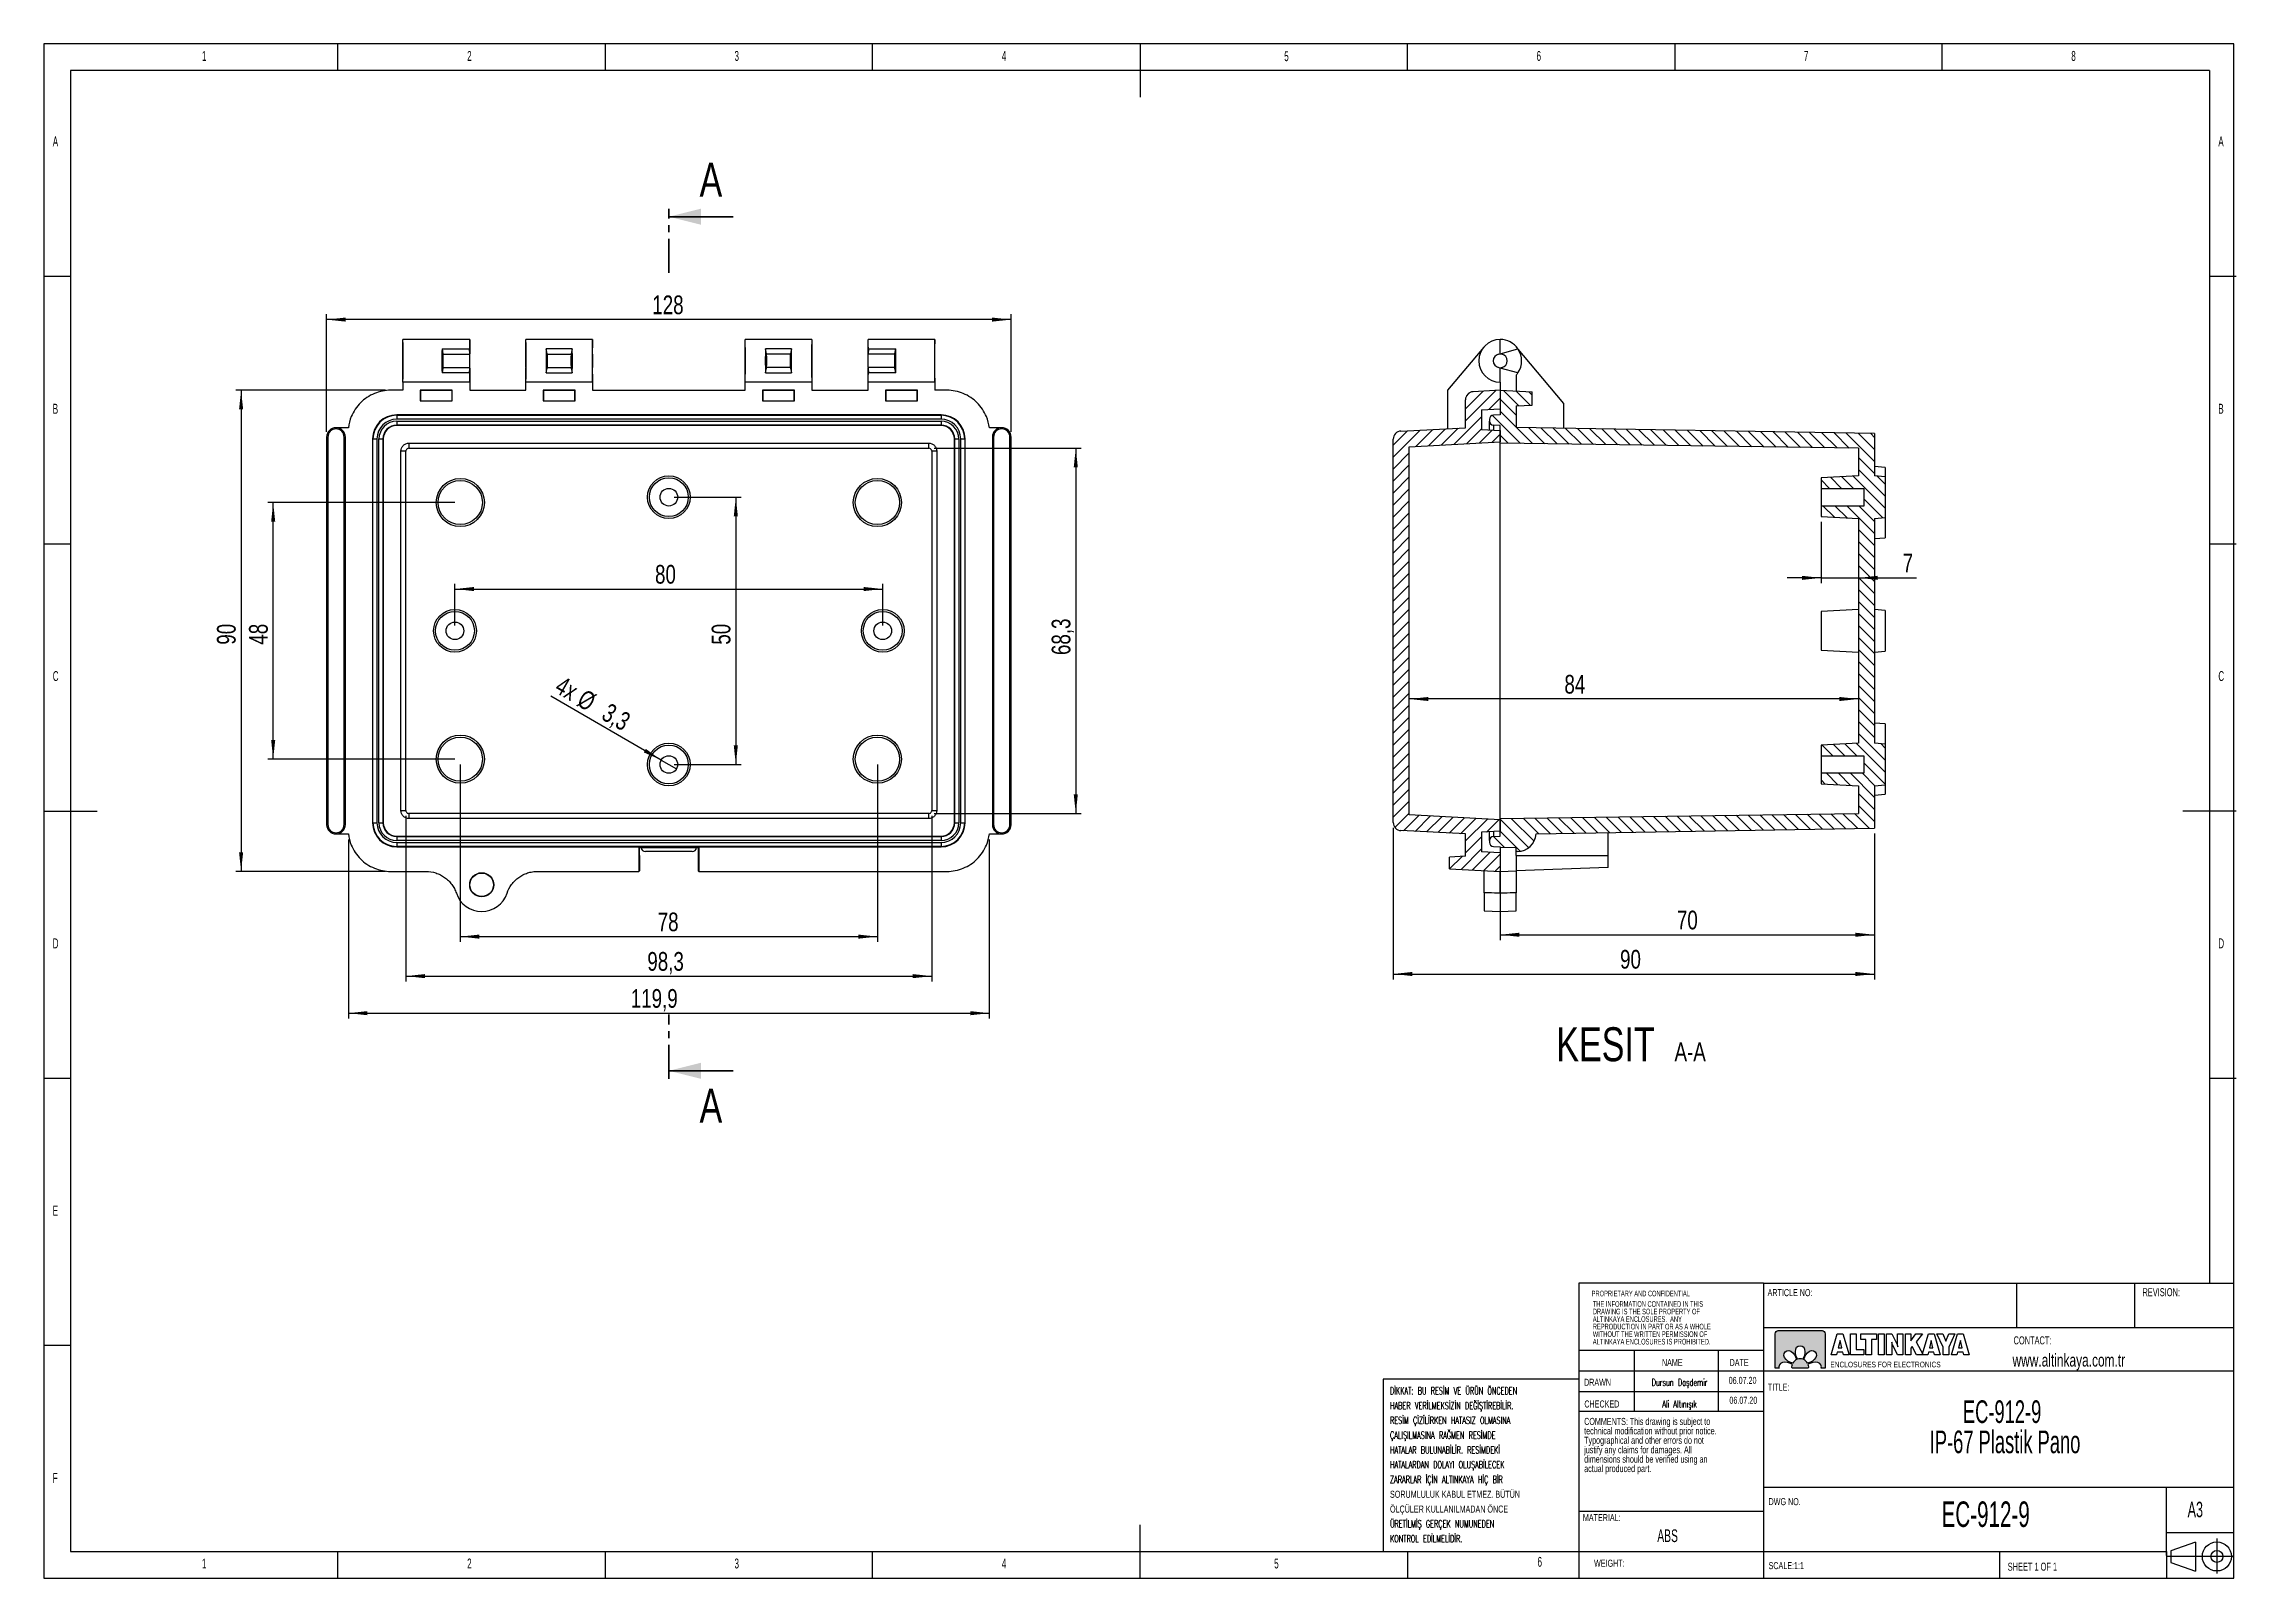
# Model space of a CAD drawing. Header units: millimetres. Extents: x 5 to 415, y 5 to 292.
import ezdxf

# ---------------------------------------------------------------- set-up
doc = ezdxf.new("R2010")
doc.units = ezdxf.units.MM
doc.linetypes.add('CENTER', pattern=[10.16, 6.35, -1.27, 1.27, -1.27])
doc.layers.add('LAYER_1', color=179, linetype='Continuous', lineweight=25)
doc.layers.add('LAYER_2', color=1, linetype='Continuous')
doc.styles.add('SLDTEXTSTYLE0', font='TXT', dxfattribs={"width": 0.7})
doc.styles.add('SLDTEXTSTYLE1', font='TXT', dxfattribs={"width": 0.605})
doc.styles.add('SLDTEXTSTYLE2', font='TXT', dxfattribs={"width": 0.605, "bigfont": 'bigfont'})
doc.styles.add('SLDTEXTSTYLE3', font='TXT', dxfattribs={"width": 0.75})
doc.dimstyles.new('SLDDIMSTYLE0', dxfattribs={"dimtxt": 3.5, "dimasz": 3.556, "dimexe": 0, "dimexo": 0.0625, "dimgap": 0.875, "dimtad": 1, "dimdec": 1, "dimrnd": 1e-09, "dimzin": 12, "dimdsep": 46, "dimtxsty": 'SLDTEXTSTYLE3', "dimsah": 1, "dimcen": 0.09, "dimadec": 0, "dimazin": 3, "dimtfac": 1, "dimtdec": 1, "dimtofl": 0, "dimtmove": 0, "dimatfit": 3, "dimfxl": 1, "dimfrac": 2, "dimtolj": 1, "dimtzin": 12, "dimarcsym": 0})
doc.dimstyles.new('SLDDIMSTYLE1', dxfattribs={"dimtxt": 3.5, "dimasz": 3.556, "dimexe": 0, "dimexo": 0.0625, "dimgap": 0.875, "dimtad": 1, "dimrnd": 1e-09, "dimzin": 12, "dimdsep": 46, "dimtxsty": 'SLDTEXTSTYLE3', "dimsah": 1, "dimcen": 0.09, "dimadec": 0, "dimazin": 3, "dimtfac": 1, "dimtofl": 0, "dimtmove": 0, "dimatfit": 3, "dimfxl": 1, "dimfrac": 2, "dimtolj": 1, "dimtzin": 12, "dimarcsym": 0})
doc.dimstyles.new('SLDDIMSTYLE2', dxfattribs={"dimtxt": 3.5, "dimasz": 3.556, "dimexe": 0, "dimexo": 0.0625, "dimgap": 0.875, "dimtad": 1, "dimrnd": 1e-09, "dimzin": 12, "dimdsep": 46, "dimtxsty": 'SLDTEXTSTYLE3', "dimblk1": 'NONE', "dimsah": 1, "dimcen": 0, "dimadec": 0, "dimazin": 3, "dimtfac": 1, "dimtmove": 0, "dimatfit": 3, "dimldrblk": 'NONE', "dimfxl": 1, "dimfrac": 2, "dimtolj": 1, "dimtzin": 12, "dimarcsym": 0})
doc.dimstyles.new('SLDDIMSTYLE3', dxfattribs={"dimtxt": 3.5, "dimasz": 3.556, "dimexe": 0, "dimexo": 0.0625, "dimgap": 0.875, "dimtad": 1, "dimrnd": 1e-09, "dimzin": 12, "dimdsep": 46, "dimtxsty": 'SLDTEXTSTYLE3', "dimsah": 1, "dimcen": 0.09, "dimadec": 0, "dimazin": 3, "dimtfac": 1, "dimtmove": 0, "dimatfit": 0, "dimfxl": 1, "dimfrac": 2, "dimtolj": 1, "dimtzin": 12, "dimarcsym": 0})

msp = doc.modelspace()

# ---------------------------------------------------------------- texts
at = {"color": 7, "linetype": 'Continuous', "lineweight": 0}
for s, insert, char_height, attachment_point, style in [('1', (34.583, 290.668), 1.852, 1, 'SLDTEXTSTYLE1'), ('2', (84.167, 290.668), 1.852, 1, 'SLDTEXTSTYLE1'), ('3', (134.167, 290.668), 1.852, 1, 'SLDTEXTSTYLE1'), ('4', (184.167, 290.668), 1.852, 1, 'SLDTEXTSTYLE1'), ('5', (236.975, 290.614), 1.852, 1, 'SLDTEXTSTYLE1'), ('6', (284.167, 290.668), 1.852, 1, 'SLDTEXTSTYLE1'), ('7', (334.167, 290.668), 1.852, 1, 'SLDTEXTSTYLE1'), ('8', (384.167, 290.668), 1.852, 1, 'SLDTEXTSTYLE1'), ('A', (6.667, 274.668), 1.852, 1, 'SLDTEXTSTYLE1'), ('A', (411.667, 274.668), 1.852, 1, 'SLDTEXTSTYLE1'), ('B', (6.667, 224.668), 1.852, 1, 'SLDTEXTSTYLE1'), ('B', (411.667, 224.668), 1.852, 1, 'SLDTEXTSTYLE1'), ('C', (6.667, 174.668), 1.852, 1, 'SLDTEXTSTYLE1'), ('C', (411.667, 174.668), 1.852, 1, 'SLDTEXTSTYLE1'), ('D', (6.667, 124.668), 1.852, 1, 'SLDTEXTSTYLE1'), ('D', (411.667, 124.668), 1.852, 1, 'SLDTEXTSTYLE1'), ('E', (6.667, 74.668), 1.852, 1, 'SLDTEXTSTYLE1'), ('PROPRIETARY AND CONFIDENTIAL', (294.469, 58.774), 1.05833, 1, 'SLDTEXTSTYLE1'), ('ARTICLE NO:', (327.372, 59.073), 1.32292, 1, 'SLDTEXTSTYLE1'), ('REVISION:', (397.488, 59.243), 1.5, 1, 'SLDTEXTSTYLE1'), ('CONTACT:', (373.379, 50.23), 1.5, 1, 'SLDTEXTSTYLE1'), ('NAME', (307.616, 45.996), 1.3229, 1, 'SLDTEXTSTYLE1'), ('DATE', (320.264, 45.996), 1.3229, 1, 'SLDTEXTSTYLE1'), ('www.altinkaya.com.tr', (373.178, 46.964), 2.38125, 1, 'SLDTEXTSTYLE0'), ('DRAWN', (293.043, 42.302), 1.3229, 1, 'SLDTEXTSTYLE1'), ('Dursun Daşdemir', (310.911, 42.302), 1.32292, 2, 'SLDTEXTSTYLE2'), ('06.07.20', (322.693, 42.654), 1.3229, 2, 'SLDTEXTSTYLE1'), ('TITLE:', (327.438, 41.388), 1.3229, 1, 'SLDTEXTSTYLE1'), ('CHECKED', (293.103, 38.244), 1.3229, 1, 'SLDTEXTSTYLE1'), ('Ali Altınışık', (310.911, 38.244), 1.32292, 2, 'SLDTEXTSTYLE2'), ('06.07.20', (322.837, 38.937), 1.3229, 2, 'SLDTEXTSTYLE1'), ('F', (6.667, 24.668), 1.852, 1, 'SLDTEXTSTYLE1'), ('MATERIAL:', (292.826, 16.987), 1.3229, 1, 'SLDTEXTSTYLE1'), ('DWG NO.', (327.555, 19.978), 1.3229, 1, 'SLDTEXTSTYLE1'), ('A3', (405.921, 19.3), 2.9104, 1, 'SLDTEXTSTYLE1'), ('1', (34.583, 8.668), 1.852, 1, 'SLDTEXTSTYLE1'), ('2', (84.167, 8.668), 1.852, 1, 'SLDTEXTSTYLE1'), ('3', (134.167, 8.668), 1.852, 1, 'SLDTEXTSTYLE1'), ('4', (184.167, 8.668), 1.852, 1, 'SLDTEXTSTYLE1'), ('5', (235.096, 8.668), 1.852, 1, 'SLDTEXTSTYLE1'), ('6', (284.349, 8.984), 1.852, 1, 'SLDTEXTSTYLE1')]:
    msp.add_mtext(s, dxfattribs=dict(at, insert=insert, char_height=char_height, attachment_point=attachment_point, style=style))
at = {"color": 7, "linetype": 'Continuous', "char_height": 6.35, "attachment_point": 1, "style": 'SLDTEXTSTYLE3'}
for insert in [(127.625, 269.748), (127.625, 96.549)]:
    msp.add_mtext('A', dxfattribs=dict(at, insert=insert))
at = {"layer": 'LAYER_1', "style": 'SLDTEXTSTYLE1'}
for s, insert, char_height, attachment_point in [('EC-912-9', (368.16, 19.349), 4.7625, 2), ('ABS', (308.673, 14.126), 2.3813, 2), ('WEIGHT:', (294.915, 8.452), 1.3229, 1), ('SCALE:1:1', (327.555, 8.01), 1.3229, 1), ('SHEET 1 OF 1', (372.278, 7.9), 1.5, 1)]:
    msp.add_mtext(s, dxfattribs=dict(at, insert=insert, char_height=char_height, attachment_point=attachment_point))

# ---------------------------------------------------------------- blocks, each defined once
blk = doc.blocks.new('Block5')
at = {"layer": 'LAYER_1'}
for p, q in [((6.79, 7.34), (1.01, 5.34)), ((1.01, 5.34), (1.01, 2.54)), ((6.79, 7.34), (6.79, 0.54)), ((11.82, 8.19), (11.82, 0)), ((0, 4.03), (15.88, 4.03)), ((1.01, 2.54), (6.79, 0.54))]:
    blk.add_line(p, q, dxfattribs=at)
for radius in [3.4, 1.4]:
    blk.add_circle((11.82, 3.99), radius, dxfattribs=at)
blk = doc.blocks.new('Block6')
at = {"layer": 'LAYER_1', "color": 250}
for p, q in [((0, 0), (1.27, 4.36)), ((1.14, 0), (0, 0)), ((1.28, 0.58), (1.14, 0)), ((1.27, 4.36), (2.44, 4.36)), ((2.43, 0.58), (1.28, 0.58)), ((1.86, 3), (1.49, 1.49)), ((1.49, 1.49), (2.22, 1.49)), ((2.22, 1.49), (1.86, 3)), ((2.56, 0), (2.43, 0.58)), ((2.44, 4.36), (3.71, 0)), ((3.71, 0), (2.56, 0)), ((4.04, 0), (4.04, 4.36)), ((4.04, 4.36), (5.2, 4.36)), ((6.77, 0), (4.04, 0)), ((5.2, 4.36), (5.2, 1.16)), ((5.2, 1.16), (6.77, 1.16)), ((6.19, 3.21), (6.19, 4.36)), ((6.19, 4.36), (9.41, 4.36)), ((7.23, 3.21), (6.19, 3.21)), ((6.77, 1.16), (6.77, 0)), ((7.23, 0), (7.23, 3.21)), ((8.39, 0), (7.23, 0)), ((9.41, 3.21), (8.39, 3.21)), ((8.39, 3.21), (8.39, 0)), ((9.41, 4.36), (9.41, 3.21)), ((9.82, 0), (9.82, 4.36)), ((9.82, 4.36), (11, 4.36)), ((11, 0), (9.82, 0)), ((11, 4.36), (11, 0)), ((11.52, 0), (11.52, 4.36)), ((11.52, 4.36), (12.62, 4.36)), ((12.62, 0), (11.52, 0)), ((12.62, 4.36), (13.64, 2.33)), ((12.62, 2.04), (12.62, 0)), ((13.82, 0), (12.8, 2.01)), ((13.82, 2.3), (13.82, 4.36)), ((13.82, 4.36), (14.92, 4.36)), ((14.92, 0), (13.82, 0)), ((14.92, 4.36), (14.92, 0)), ((15.42, 0), (15.42, 4.36)), ((15.42, 4.36), (16.57, 4.36)), ((16.57, 0), (15.42, 0)), ((16.57, 4.36), (16.57, 2.92)), ((16.57, 2.92), (17.61, 4.36)), ((16.86, 1.75), (16.57, 1.39)), ((16.57, 1.39), (16.57, 0)), ((17.74, 0), (16.86, 1.75)), ((17.61, 4.36), (18.96, 4.36)), ((18.96, 4.36), (17.67, 2.75)), ((17.67, 2.75), (19.12, 0)), ((19.12, 0), (17.74, 0)), ((18.94, 0), (20.21, 4.36)), ((20.08, 0), (18.94, 0)), ((20.22, 0.58), (20.08, 0)), ((20.21, 4.36), (21.38, 4.36)), ((21.37, 0.58), (20.22, 0.58)), ((20.8, 3), (20.43, 1.49)), ((20.43, 1.49), (21.16, 1.49)), ((21.16, 1.49), (20.8, 3)), ((21.5, 0), (21.37, 0.58)), ((21.38, 4.36), (22.65, 0)), ((22.65, 0), (21.5, 0)), ((23.27, 1.61), (21.94, 4.36)), ((21.94, 4.36), (23.22, 4.36)), ((23.22, 4.36), (23.84, 2.87)), ((23.27, 0), (23.27, 1.61)), ((24.42, 0), (23.27, 0)), ((23.84, 2.87), (24.47, 4.36)), ((25.72, 4.36), (24.42, 1.61)), ((24.42, 1.61), (24.42, 0)), ((24.47, 4.36), (25.72, 4.36)), ((25, 0), (26.27, 4.36)), ((26.14, 0), (25, 0)), ((26.28, 0.58), (26.14, 0)), ((26.27, 4.36), (27.44, 4.36)), ((27.43, 0.58), (26.28, 0.58)), ((26.86, 3), (26.49, 1.49)), ((26.49, 1.49), (27.21, 1.49)), ((27.21, 1.49), (26.86, 3)), ((27.56, 0), (27.43, 0.58)), ((27.44, 4.36), (28.71, 0)), ((28.71, 0), (27.56, 0))]:
    blk.add_line(p, q, dxfattribs=at)
for points in [[(12.7, 2.26), (12.67, 2.37), (12.63, 2.5), (12.59, 2.64)], [(12.59, 2.64), (12.6, 2.56), (12.61, 2.48), (12.62, 2.4)], [(12.62, 2.4), (12.62, 2.31), (12.62, 2.19), (12.62, 2.04)], [(12.8, 2.01), (12.77, 2.07), (12.74, 2.16), (12.7, 2.26)], [(13.64, 2.33), (13.67, 2.28), (13.7, 2.19), (13.73, 2.09)], [(13.73, 2.09), (13.77, 1.99), (13.81, 1.86), (13.85, 1.71)], [(13.82, 1.97), (13.82, 2.06), (13.82, 2.17), (13.82, 2.3)], [(13.85, 1.71), (13.84, 1.79), (13.83, 1.87), (13.82, 1.97)]]:
    blk.add_open_spline(points, degree=3, dxfattribs=at)
blk = doc.blocks.new('SW_NOTE_0')
at = {"color": 0, "linetype": 'Continuous', "lineweight": 18, "insert": (0, 1.71), "char_height": 1.3229, "attachment_point": 1, "style": 'SLDTEXTSTYLE0'}
blk.add_mtext('ENCLOSURES FOR ELECTRONICS', dxfattribs=at)
blk = doc.blocks.new('Block4')
at = {"color": 7, "linetype": 'Continuous', "lineweight": 18}
blk.add_blockref('SW_NOTE_0', (0.07, -0.34), dxfattribs=at)
blk = doc.blocks.new('SW_NOTE_0_1')
at = {"layer": 'LAYER_1', "color": 0, "attachment_point": 2, "style": 'SLDTEXTSTYLE1'}
for s, insert, char_height in [('EC-912-9', (12.17, 5.46), 4.233), ('IP-67 Plastik Pano', (12.72, -0.19), 4.2333)]:
    blk.add_mtext(s, dxfattribs=dict(at, insert=insert, char_height=char_height))
blk = doc.blocks.new('SW_NOTE_0_2')
at = {"color": 0, "linetype": 'Continuous', "lineweight": 0, "char_height": 1.3229, "attachment_point": 1, "style": 'SLDTEXTSTYLE1'}
for s, insert in [('technical modification without prior notice.', (0, -0.06)), ('COMMENTS: This drawing is subject to', (0, 1.71)), ('justify any claims for damages. All', (0, -3.59)), ('Typographical and other errors do not', (0, -1.82)), ('dimensions should be verified using an', (0, -5.35)), ('actual produced part.', (0, -7.11))]:
    blk.add_mtext(s, dxfattribs=dict(at, insert=insert))
blk = doc.blocks.new('SW_NOTE_0_3')
at = {"color": 0, "linetype": 'Continuous', "lineweight": 0, "char_height": 1.0583, "attachment_point": 1, "style": 'SLDTEXTSTYLE1'}
for s, insert in [('THE INFORMATION CONTAINED IN THIS', (0, 1.36)), ('ALTINKAYA ENCLOSURES.  ANY', (0, -1.46)), ('DRAWING IS THE SOLE PROPERTY OF', (0, -0.05)), ('REPRODUCTION IN PART OR AS A WHOLE', (0, -2.87)), ('WITHOUT THE WRITTEN PERMISSION OF', (0, -4.28)), ('ALTINKAYA ENCLOSURES IS PROHIBITED.', (0, -5.69))]:
    blk.add_mtext(s, dxfattribs=dict(at, insert=insert))
blk = doc.blocks.new('SW_NOTE_0_4')
at = {"layer": 'LAYER_1', "color": 0, "char_height": 1.3229, "attachment_point": 1}
for s, insert, style in [('DİKKAT: BU RESİM VE ÜRÜN ÖNCEDEN', (0, 1.71), 'SLDTEXTSTYLE2'), ('HABER VERİLMEKSİZİN DEĞİŞTİREBİLİR.', (0, -1.06), 'SLDTEXTSTYLE2'), ('RESİM ÇİZİLİRKEN HATASIZ OLMASINA', (0, -3.82), 'SLDTEXTSTYLE2'), ('ÇALIŞILMASINA RAĞMEN RESİMDE', (0, -6.59), 'SLDTEXTSTYLE2'), ('HATALAR BULUNABİLİR. RESİMDEKİ', (0, -9.35), 'SLDTEXTSTYLE2'), ('HATALARDAN DOLAYI OLUŞABİLECEK', (0, -12.11), 'SLDTEXTSTYLE2'), ('ZARARLAR İÇİN ALTINKAYA HİÇ BİR', (0, -14.88), 'SLDTEXTSTYLE2'), ('SORUMLULUK KABUL ETMEZ. BÜTÜN', (0, -17.64), 'SLDTEXTSTYLE1'), ('ÖLÇÜLER KULLANILMADAN ÖNCE', (0, -20.41), 'SLDTEXTSTYLE1'), ('ÜRETİLMİŞ GERÇEK NUMUNEDEN', (0, -23.17), 'SLDTEXTSTYLE2'), ('KONTROL EDİLMELİDİR.', (0, -25.93), 'SLDTEXTSTYLE2')]:
    blk.add_mtext(s, dxfattribs=dict(at, insert=insert, style=style))
blk = doc.blocks.new('_D')
at = {"layer": 'LAYER_1'}
for p, q in [((72.72, 147.59), (72.72, 116.61)), ((171.06, 147.59), (171.06, 116.61)), ((72.72, 117.61), (171.06, 117.61))]:
    blk.add_line(p, q, dxfattribs=at)
for points in [[(72.72, 117.61), (76.27, 117.23), (76.27, 117.99)], [(171.06, 117.61), (167.5, 117.99), (167.5, 117.23)]]:
    blk.add_solid(points, dxfattribs=at)
at = {"layer": 'LAYER_1', "insert": (117.86, 122.12), "char_height": 3.5, "attachment_point": 1, "style": 'SLDTEXTSTYLE3'}
blk.add_mtext('98,3', dxfattribs=at)
blk = doc.blocks.new('_D_1')
at = {"layer": 'LAYER_1'}
for p, q in [((82.89, 157.2), (82.89, 124)), ((160.89, 157.2), (160.89, 124)), ((82.89, 125), (160.89, 125))]:
    blk.add_line(p, q, dxfattribs=at)
for points in [[(82.89, 125), (86.44, 124.62), (86.44, 125.38)], [(160.89, 125), (157.33, 125.38), (157.33, 124.62)]]:
    blk.add_solid(points, dxfattribs=at)
at = {"layer": 'LAYER_1', "insert": (119.8, 129.51), "char_height": 3.5, "attachment_point": 1, "style": 'SLDTEXTSTYLE3'}
blk.add_mtext('78', dxfattribs=at)
blk = doc.blocks.new('_D_2')
at = {"layer": 'LAYER_1'}
for p, q in [((81.89, 206.2), (46.89, 206.2)), ((47.89, 158.2), (47.89, 206.2)), ((81.89, 158.2), (46.89, 158.2))]:
    blk.add_line(p, q, dxfattribs=at)
for points in [[(47.89, 206.2), (47.51, 202.64), (48.27, 202.64)], [(47.89, 158.2), (48.27, 161.76), (47.51, 161.76)]]:
    blk.add_solid(points, dxfattribs=at)
at = {"layer": 'LAYER_1', "insert": (43.37, 179.61), "char_height": 3.5, "attachment_point": 1, "rotation": 90, "style": 'SLDTEXTSTYLE3'}
blk.add_mtext('48', dxfattribs=at)
blk = doc.blocks.new('_D_3')
at = {"layer": 'LAYER_1'}
for p, q in [((122.89, 207.2), (135.41, 207.2)), ((134.41, 207.2), (134.41, 157.2)), ((122.89, 157.2), (135.41, 157.2))]:
    blk.add_line(p, q, dxfattribs=at)
for points in [[(134.41, 207.2), (134.03, 203.64), (134.79, 203.64)], [(134.41, 157.2), (134.79, 160.76), (134.03, 160.76)]]:
    blk.add_solid(points, dxfattribs=at)
at = {"layer": 'LAYER_1', "insert": (129.9, 179.61), "char_height": 3.5, "attachment_point": 1, "rotation": 90, "style": 'SLDTEXTSTYLE3'}
blk.add_mtext('50', dxfattribs=at)
blk = doc.blocks.new('_D_4')
at = {"layer": 'LAYER_1'}
for p, q in [((81.89, 183.2), (81.89, 191.02)), ((81.89, 190.02), (161.89, 190.02)), ((161.89, 183.2), (161.89, 191.02))]:
    blk.add_line(p, q, dxfattribs=at)
for points in [[(81.89, 190.02), (85.44, 189.64), (85.44, 190.4)], [(161.89, 190.02), (158.33, 190.4), (158.33, 189.64)]]:
    blk.add_solid(points, dxfattribs=at)
at = {"layer": 'LAYER_1', "insert": (119.3, 194.53), "char_height": 3.5, "attachment_point": 1, "style": 'SLDTEXTSTYLE3'}
blk.add_mtext('80', dxfattribs=at)
blk = doc.blocks.new('_D_5')
at = {"layer": 'LAYER_1'}
for p, q in [((171.49, 216.37), (198.99, 216.37)), ((197.99, 216.37), (197.99, 148.03)), ((171.49, 148.03), (198.99, 148.03))]:
    blk.add_line(p, q, dxfattribs=at)
for points in [[(197.99, 216.37), (197.61, 212.81), (198.37, 212.81)], [(197.99, 148.03), (198.37, 151.59), (197.61, 151.59)]]:
    blk.add_solid(points, dxfattribs=at)
at = {"layer": 'LAYER_1', "insert": (193.48, 177.67), "char_height": 3.5, "attachment_point": 1, "rotation": 90, "style": 'SLDTEXTSTYLE3'}
blk.add_mtext('68,3', dxfattribs=at)
blk = doc.blocks.new('_D_6')
at = {"layer": 'LAYER_1'}
for q in [(99.79, 169.96), (123.32, 156.37)]:
    blk.add_line((120.46, 158.02), q, dxfattribs=at)
blk.add_solid([(120.46, 158.02), (117.57, 160.13), (117.19, 159.47)], dxfattribs=at)
at = {"layer": 'LAYER_1', "char_height": 3.5, "attachment_point": 1, "rotation": 330, "style": 'SLDTEXTSTYLE3'}
for s, insert in [('4x', (102.06, 173.88)), ('%%c', (106.21, 171.42)), ('3,3', (110.81, 168.83))]:
    blk.add_mtext(s, dxfattribs=dict(at, insert=insert))
blk = doc.blocks.new('_None')
blk = doc.blocks.new('_D_7')
at = {"layer": 'LAYER_1'}
for p, q in [((68.88, 227.2), (40.89, 227.2)), ((41.89, 227.2), (41.89, 137.2)), ((68.88, 137.2), (40.89, 137.2))]:
    blk.add_line(p, q, dxfattribs=at)
for points in [[(41.89, 227.2), (41.51, 223.64), (42.27, 223.64)], [(41.89, 137.2), (42.27, 140.76), (41.51, 140.76)]]:
    blk.add_solid(points, dxfattribs=at)
at = {"layer": 'LAYER_1', "insert": (37.37, 179.61), "char_height": 3.5, "attachment_point": 1, "rotation": 90, "style": 'SLDTEXTSTYLE3'}
blk.add_mtext('90', dxfattribs=at)
blk = doc.blocks.new('_D_8')
at = {"layer": 'LAYER_1'}
for p, q in [((61.95, 143.2), (61.95, 109.68)), ((181.82, 143.2), (181.82, 109.68)), ((61.95, 110.68), (181.82, 110.68))]:
    blk.add_line(p, q, dxfattribs=at)
for points in [[(61.95, 110.68), (65.5, 110.3), (65.5, 111.06)], [(181.82, 110.68), (178.27, 111.06), (178.27, 110.3)]]:
    blk.add_solid(points, dxfattribs=at)
at = {"layer": 'LAYER_1', "insert": (114.76, 115.19), "char_height": 3.5, "attachment_point": 1, "style": 'SLDTEXTSTYLE3'}
blk.add_mtext('119,9', dxfattribs=at)
blk = doc.blocks.new('_D_9')
at = {"layer": 'LAYER_1'}
for p, q in [((57.89, 219.45), (57.89, 241.42)), ((185.89, 240.42), (57.89, 240.42)), ((185.89, 219.45), (185.89, 241.42))]:
    blk.add_line(p, q, dxfattribs=at)
for points in [[(57.89, 240.42), (61.44, 240.04), (61.44, 240.8)], [(185.89, 240.42), (182.33, 240.8), (182.33, 240.04)]]:
    blk.add_solid(points, dxfattribs=at)
at = {"layer": 'LAYER_1', "insert": (118.79, 244.93), "char_height": 3.5, "attachment_point": 1, "style": 'SLDTEXTSTYLE3'}
blk.add_mtext('128', dxfattribs=at)
blk = doc.blocks.new('_D_10')
at = {"layer": 'LAYER_1'}
for p, q in [((347.37, 144.32), (347.37, 124.35)), ((277.37, 132.11), (277.37, 124.35)), ((277.37, 125.35), (347.37, 125.35))]:
    blk.add_line(p, q, dxfattribs=at)
for points in [[(277.37, 125.35), (280.93, 124.97), (280.93, 125.73)], [(347.37, 125.35), (343.81, 125.73), (343.81, 124.97)]]:
    blk.add_solid(points, dxfattribs=at)
at = {"layer": 'LAYER_1', "insert": (310.41, 129.86), "char_height": 3.5, "attachment_point": 1, "style": 'SLDTEXTSTYLE3'}
blk.add_mtext('70', dxfattribs=at)
blk = doc.blocks.new('_D_11')
at = {"layer": 'LAYER_1'}
for p, q in [((257.37, 145.33), (257.37, 117.01)), ((347.37, 144.32), (347.37, 117.01)), ((257.37, 118.01), (347.37, 118.01))]:
    blk.add_line(p, q, dxfattribs=at)
for points in [[(257.37, 118.01), (260.93, 117.63), (260.93, 118.39)], [(347.37, 118.01), (343.81, 118.39), (343.81, 117.63)]]:
    blk.add_solid(points, dxfattribs=at)
at = {"layer": 'LAYER_1', "insert": (299.78, 122.52), "char_height": 3.5, "attachment_point": 1, "style": 'SLDTEXTSTYLE3'}
blk.add_mtext('90', dxfattribs=at)
blk = doc.blocks.new('_D_12')
at = {"layer": 'LAYER_1'}
blk.add_line((344.37, 169.45), (260.37, 169.45), dxfattribs=at)
for points in [[(260.37, 169.45), (263.93, 169.07), (263.93, 169.83)], [(344.37, 169.45), (340.81, 169.83), (340.81, 169.07)]]:
    blk.add_solid(points, dxfattribs=at)
at = {"layer": 'LAYER_1', "insert": (289.37, 173.96), "char_height": 3.5, "attachment_point": 1, "style": 'SLDTEXTSTYLE3'}
blk.add_mtext('84', dxfattribs=at)
blk = doc.blocks.new('_D_13')
at = {"layer": 'LAYER_1'}
for p, q in [((337.37, 202.57), (337.37, 191.11)), ((337.37, 192.11), (331.02, 192.11)), ((337.37, 192.11), (344.37, 192.11)), ((344.37, 192.11), (355.21, 192.11))]:
    blk.add_line(p, q, dxfattribs=at)
for points in [[(337.37, 192.11), (333.81, 192.49), (333.81, 191.73)], [(344.37, 192.11), (347.93, 191.73), (347.93, 192.49)]]:
    blk.add_solid(points, dxfattribs=at)
at = {"layer": 'LAYER_1', "insert": (352.63, 196.62), "char_height": 3.5, "attachment_point": 1, "style": 'SLDTEXTSTYLE3'}
blk.add_mtext('7', dxfattribs=at)
blk = doc.blocks.new('SW_NOTE_0_5')
at = {"layer": 'LAYER_1', "color": 0, "attachment_point": 2, "style": 'SLDTEXTSTYLE3'}
for s, insert, char_height in [('KESIT', (9.72, 8.19), 6.35), ('A-A', (25.56, 5.35), 3.5)]:
    blk.add_mtext(s, dxfattribs=dict(at, insert=insert, char_height=char_height))

# ---------------------------------------------------------------- dimensions: what is measured, and where the dimension line sits
at = {"layer": 'LAYER_1'}
for base, p1, p2, dimstyle, picture, middle in [((57.886, 240.418), (185.886, 218.449), (57.886, 218.449), 'SLDDIMSTYLE1', '_D_9', (122.672, 240.418)), ((344.37, 192.112), (337.37, 203.566), (344.37, 203.199), 'SLDDIMSTYLE3', '_D_13', (353.92, 192.112)), ((161.886, 190.019), (81.886, 182.199), (161.886, 182.199), 'SLDDIMSTYLE1', '_D_4', (121.886, 190.019)), ((260.37, 169.451), (344.37, 161.199), (260.37, 147.754), 'SLDDIMSTYLE1', '_D_12', (291.961, 169.451)), ((160.886, 125), (82.886, 158.199), (160.886, 158.199), 'SLDDIMSTYLE1', '_D_1', (122.383, 125)), ((171.055, 117.612), (72.718, 148.595), (171.055, 148.595), 'SLDDIMSTYLE0', '_D', (122.383, 117.612)), ((181.825, 110.682), (61.948, 144.199), (181.825, 144.199), 'SLDDIMSTYLE0', '_D_8', (120.581, 110.682)), ((347.37, 118.009), (257.37, 146.33), (347.37, 145.316), 'SLDDIMSTYLE1', '_D_11', (302.37, 118.009)), ((347.37, 125.35), (277.37, 133.111), (347.37, 145.316), 'SLDDIMSTYLE1', '_D_10', (312.992, 125.35))]:
    dim = msp.add_linear_dim(base=base, p1=p1, p2=p2, dimstyle=dimstyle, dxfattribs=at)
    dim.commit()
    dim.dimension.update_dxf_attribs({"geometry": picture, "text_midpoint": middle, "dimtype": 160})
for base, p1, p2, dimstyle, picture, middle in [((41.886, 137.199), (69.875, 227.199), (69.875, 137.199), 'SLDDIMSTYLE1', '_D_7', (41.886, 182.199)), ((197.989, 148.03), (170.491, 216.368), (170.491, 148.03), 'SLDDIMSTYLE0', '_D_5', (197.989, 182.199)), ((47.886, 206.199), (82.886, 158.199), (82.886, 206.199), 'SLDDIMSTYLE1', '_D_2', (47.886, 182.199)), ((134.409, 157.199), (121.886, 207.199), (121.886, 157.199), 'SLDDIMSTYLE1', '_D_3', (134.409, 182.199))]:
    dim = msp.add_linear_dim(base=base, p1=p1, p2=p2, angle=90, dimstyle=dimstyle, dxfattribs=at)
    dim.commit()
    dim.dimension.update_dxf_attribs({"geometry": picture, "text_midpoint": middle, "dimtype": 160})
dim = msp.add_diameter_dim_2p(p1=(123.315, 156.374), p2=(120.458, 158.024), text='4x<>', dimstyle='SLDDIMSTYLE2', dxfattribs=at)
dim.commit()
dim.dimension.update_dxf_attribs({"geometry": '_D_6', "text_midpoint": (106.776, 165.923), "dimtype": 163})

# ---------------------------------------------------------------- hatches: boundary and pattern name
at = {"layer": 'LAYER_1', "linetype": 'Continuous', "lineweight": 18}
h = msp.add_hatch(dxfattribs=at)
h.set_pattern_fill('ANSI31', color=256, scale=0.5, angle=180, style=0)
edge = h.paths.add_edge_path(flags=0)
edge.add_line((273.87, 140.883), (273.87, 144.516))
edge.add_line((273.87, 144.516), (277.37, 144.699))
edge.add_line((277.37, 144.699), (277.37, 146.863))
edge.add_line((277.37, 146.863), (260.37, 147.754))
edge.add_line((260.37, 147.754), (260.37, 216.645))
edge.add_line((260.37, 216.645), (277.37, 217.536))
edge.add_line((277.37, 217.536), (277.37, 219.699))
edge.add_line((277.37, 219.699), (273.87, 219.883))
edge.add_line((273.87, 219.883), (273.87, 223.516))
edge.add_line((273.87, 223.516), (277.37, 223.699))
edge.add_line((277.37, 223.699), (277.37, 227.199))
edge.add_line((277.37, 227.199), (272.291, 226.933))
edge.add_arc((272.37, 225.435), 1.5, 93, 180)
edge.add_line((270.87, 225.435), (270.87, 220.199))
edge.add_line((270.87, 220.199), (258.791, 219.566))
edge.add_arc((258.87, 218.068), 1.5, 93, 180)
edge.add_line((257.37, 218.068), (257.37, 146.33))
edge.add_arc((258.87, 146.33), 1.5, 180, 267)
edge.add_line((258.791, 144.832), (270.87, 144.199))
edge.add_line((270.87, 144.199), (270.87, 140.04))
edge.add_line((270.87, 140.04), (267.87, 139.883))
edge.add_line((267.87, 139.883), (267.87, 137.697))
edge.add_line((267.87, 137.697), (277.37, 137.199))
edge.add_line((277.37, 137.199), (277.37, 140.699))
edge.add_line((277.37, 140.699), (273.87, 140.883))
h = msp.add_hatch(dxfattribs=at)
h.set_pattern_fill('ANSI31', color=256, scale=0.5, angle=90, style=0)
edge = h.paths.add_edge_path(flags=0)
edge.add_line((277.37, 217.303), (344.37, 216.368))
edge.add_line((344.37, 216.368), (344.37, 211.199))
edge.add_line((344.37, 211.199), (337.37, 210.832))
edge.add_line((337.37, 210.832), (337.37, 208.849))
edge.add_line((337.37, 208.849), (345.37, 208.849))
edge.add_line((345.37, 208.849), (345.37, 205.549))
edge.add_line((345.37, 205.549), (337.37, 205.549))
edge.add_line((337.37, 205.549), (337.37, 203.566))
edge.add_line((337.37, 203.566), (344.37, 203.199))
edge.add_line((344.37, 203.199), (344.37, 161.199))
edge.add_line((344.37, 161.199), (337.37, 160.832))
edge.add_line((337.37, 160.832), (337.37, 158.849))
edge.add_line((337.37, 158.849), (345.37, 158.849))
edge.add_line((345.37, 158.849), (345.37, 155.549))
edge.add_line((345.37, 155.549), (337.37, 155.549))
edge.add_line((337.37, 155.549), (337.37, 153.566))
edge.add_line((337.37, 153.566), (344.37, 153.199))
edge.add_line((344.37, 153.199), (344.37, 148.03))
edge.add_line((344.37, 148.03), (277.37, 147.095))
edge.add_line((277.37, 147.095), (277.37, 143.799))
edge.add_line((277.37, 143.799), (276.081, 143.732))
edge.add_arc((276.12, 142.983), 0.75, 93, 180)
edge.add_line((275.37, 142.983), (275.37, 142.616))
edge.add_arc((276.12, 142.616), 0.75, 180, 267)
edge.add_line((276.081, 141.867), (277.37, 141.799))
edge.add_line((277.37, 141.799), (277.37, 141.751))
edge.add_line((277.37, 141.751), (280.37, 141.699))
edge.add_line((280.37, 141.699), (280.37, 140.899))
edge.add_line((280.37, 140.899), (280.575, 140.899))
edge.add_arc((280.575, 144.399), 3.5, 270, 356.9245)
edge.add_line((284.07, 144.211), (347.37, 145.316))
edge.add_line((347.37, 145.316), (347.37, 153.199))
edge.add_line((347.37, 153.199), (349.37, 153.374))
edge.add_line((349.37, 153.374), (349.37, 161.024))
edge.add_line((349.37, 161.024), (347.37, 161.199))
edge.add_line((347.37, 161.199), (347.37, 203.199))
edge.add_line((347.37, 203.199), (349.37, 203.374))
edge.add_line((349.37, 203.374), (349.37, 211.024))
edge.add_line((349.37, 211.024), (347.37, 211.199))
edge.add_line((347.37, 211.199), (347.37, 219.082))
edge.add_line((347.37, 219.082), (280.37, 220.251))
edge.add_line((280.37, 220.251), (280.37, 224.28))
edge.add_line((280.37, 224.28), (283.37, 224.385))
edge.add_line((283.37, 224.385), (283.37, 226.885))
edge.add_line((283.37, 226.885), (277.37, 227.199))
edge.add_line((277.37, 227.199), (277.37, 222.599))
edge.add_line((277.37, 222.599), (276.081, 222.532))
edge.add_arc((276.12, 221.783), 0.75, 93, 180)
edge.add_line((275.37, 221.783), (275.37, 221.416))
edge.add_arc((276.12, 221.416), 0.75, 180, 267)
edge.add_line((276.081, 220.667), (277.37, 220.599))
edge.add_line((277.37, 220.599), (277.37, 217.303))
at = {"layer": 'LAYER_2'}
h = msp.add_hatch(color=256, dxfattribs=at)
edge = h.paths.add_edge_path(flags=0)
edge.add_spline(control_points=[(329.363, 51.312), (329.041, 51.312), (328.778, 51.05), (328.778, 50.727)], knot_values=[0.9444444, 0.9444444, 0.9444444, 0.9444444, 1, 1, 1, 1], weights=[1, 1, 1, 1], degree=3, periodic=0)
edge.add_line((328.778, 50.727), (328.778, 44.291))
edge.add_line((328.778, 44.291), (329.516, 44.291))
edge.add_spline(control_points=[(329.516, 44.291), (329.5, 44.362), (329.491, 44.438), (329.492, 44.518)], knot_values=[0.7777778, 0.7777778, 0.7777778, 0.7777778, 0.8333333, 0.8333333, 0.8333333, 0.8333333], weights=[1, 1, 1, 1], degree=3, periodic=0)
edge.add_spline(control_points=[(329.492, 44.518), (329.489, 45.083), (329.911, 45.404), (330.619, 45.418)], knot_values=[0.7222222, 0.7222222, 0.7222222, 0.7222222, 0.7777778, 0.7777778, 0.7777778, 0.7777778], weights=[1, 1, 1, 1], degree=3, periodic=0)
edge.add_spline(control_points=[(330.619, 45.418), (331.239, 45.429), (331.856, 45.083), (331.999, 44.997)], knot_values=[0.6666667, 0.6666667, 0.6666667, 0.6666667, 0.7222222, 0.7222222, 0.7222222, 0.7222222], weights=[1, 1, 1, 1], degree=3, periodic=0)
edge.add_spline(control_points=[(331.999, 44.997), (331.948, 44.845), (331.921, 44.683), (331.921, 44.514)], knot_values=[0.6111111, 0.6111111, 0.6111111, 0.6111111, 0.6666667, 0.6666667, 0.6666667, 0.6666667], weights=[1, 1, 1, 1], degree=3, periodic=0)
edge.add_spline(control_points=[(331.921, 44.514), (331.921, 44.438), (331.926, 44.364), (331.937, 44.291)], knot_values=[0.5555556, 0.5555556, 0.5555556, 0.5555556, 0.6111111, 0.6111111, 0.6111111, 0.6111111], weights=[1, 1, 1, 1], degree=3, periodic=0)
edge.add_line((331.937, 44.291), (334.981, 44.291))
edge.add_spline(control_points=[(334.981, 44.291), (334.992, 44.364), (334.997, 44.438), (334.997, 44.514)], knot_values=[0.4444444, 0.4444444, 0.4444444, 0.4444444, 0.5, 0.5, 0.5, 0.5], weights=[1, 1, 1, 1], degree=3, periodic=0)
edge.add_spline(control_points=[(334.997, 44.514), (334.997, 44.68), (334.971, 44.839), (334.922, 44.989)], knot_values=[0.3888889, 0.3888889, 0.3888889, 0.3888889, 0.4444444, 0.4444444, 0.4444444, 0.4444444], weights=[1, 1, 1, 1], degree=3, periodic=0)
edge.add_spline(control_points=[(334.922, 44.989), (335.07, 45.077), (335.683, 45.419), (336.299, 45.408)], knot_values=[0.3333333, 0.3333333, 0.3333333, 0.3333333, 0.3888889, 0.3888889, 0.3888889, 0.3888889], weights=[1, 1, 1, 1], degree=3, periodic=0)
edge.add_spline(control_points=[(336.299, 45.408), (337.007, 45.395), (337.429, 45.073), (337.427, 44.509)], knot_values=[0.2777778, 0.2777778, 0.2777778, 0.2777778, 0.3333333, 0.3333333, 0.3333333, 0.3333333], weights=[1, 1, 1, 1], degree=3, periodic=0)
edge.add_spline(control_points=[(337.427, 44.509), (337.427, 44.432), (337.419, 44.359), (337.404, 44.291)], knot_values=[0.2222222, 0.2222222, 0.2222222, 0.2222222, 0.2777778, 0.2777778, 0.2777778, 0.2777778], weights=[1, 1, 1, 1], degree=3, periodic=0)
edge.add_line((337.404, 44.291), (338.14, 44.291))
edge.add_line((338.14, 44.291), (338.14, 50.727))
edge.add_spline(control_points=[(338.14, 50.727), (338.14, 51.05), (337.877, 51.312), (337.555, 51.312)], knot_values=[0.0555556, 0.0555556, 0.0555556, 0.0555556, 0.1111111, 0.1111111, 0.1111111, 0.1111111], weights=[1, 1, 1, 1], degree=3, periodic=0)
edge.add_line((337.555, 51.312), (329.363, 51.312))
edge = h.paths.add_edge_path(flags=0)
edge.add_spline(control_points=[(333.943, 45.974), (333.791, 46.025), (333.628, 46.052), (333.459, 46.052)], knot_values=[0.6666667, 0.6666667, 0.6666667, 0.6666667, 0.8333333, 0.8333333, 0.8333333, 0.8333333], weights=[1, 1, 1, 1], degree=3, periodic=0)
edge.add_spline(control_points=[(333.459, 46.052), (333.293, 46.052), (333.133, 46.026), (332.984, 45.977)], knot_values=[0.8333333, 0.8333333, 0.8333333, 0.8333333, 1, 1, 1, 1], weights=[1, 1, 1, 1], degree=3, periodic=0)
edge.add_spline(control_points=[(332.984, 45.977), (332.895, 46.124), (332.553, 46.737), (332.565, 47.354)], knot_values=[0, 0, 0, 0, 0.1666667, 0.1666667, 0.1666667, 0.1666667], weights=[1, 1, 1, 1], degree=3, periodic=0)
edge.add_spline(control_points=[(332.565, 47.354), (332.578, 48.062), (332.9, 48.483), (333.464, 48.481)], knot_values=[0.1666667, 0.1666667, 0.1666667, 0.1666667, 0.3333333, 0.3333333, 0.3333333, 0.3333333], weights=[1, 1, 1, 1], degree=3, periodic=0)
edge.add_spline(control_points=[(333.464, 48.481), (334.028, 48.483), (334.35, 48.062), (334.363, 47.354)], knot_values=[0.3333333, 0.3333333, 0.3333333, 0.3333333, 0.5, 0.5, 0.5, 0.5], weights=[1, 1, 1, 1], degree=3, periodic=0)
edge.add_spline(control_points=[(334.363, 47.354), (334.374, 46.733), (334.028, 46.117), (333.943, 45.974)], knot_values=[0.5, 0.5, 0.5, 0.5, 0.6666667, 0.6666667, 0.6666667, 0.6666667], weights=[1, 1, 1, 1], degree=3, periodic=0)
edge = h.paths.add_edge_path(flags=0)
edge.add_spline(control_points=[(332.091, 47.16), (332.537, 46.731), (332.728, 46.052), (332.769, 45.889)], knot_values=[0.6, 0.6, 0.6, 0.6, 0.8, 0.8, 0.8, 0.8], weights=[1, 1, 1, 1], degree=3, periodic=0)
edge.add_spline(control_points=[(332.769, 45.889), (332.476, 45.741), (332.237, 45.503), (332.088, 45.212)], knot_values=[0.8, 0.8, 0.8, 0.8, 1, 1, 1, 1], weights=[1, 1, 1, 1], degree=3, periodic=0)
edge.add_spline(control_points=[(332.088, 45.212), (331.919, 45.254), (331.246, 45.446), (330.819, 45.889)], knot_values=[0, 0, 0, 0, 0.2, 0.2, 0.2, 0.2], weights=[1, 1, 1, 1], degree=3, periodic=0)
edge.add_spline(control_points=[(330.819, 45.889), (330.328, 46.399), (330.257, 46.924), (330.658, 47.322)], knot_values=[0.2, 0.2, 0.2, 0.2, 0.4, 0.4, 0.4, 0.4], weights=[1, 1, 1, 1], degree=3, periodic=0)
edge.add_spline(control_points=[(330.658, 47.322), (331.056, 47.722), (331.581, 47.652), (332.091, 47.16)], knot_values=[0.4, 0.4, 0.4, 0.4, 0.6, 0.6, 0.6, 0.6], weights=[1, 1, 1, 1], degree=3, periodic=0)
edge = h.paths.add_edge_path(flags=0)
edge.add_spline(control_points=[(336.106, 45.882), (335.676, 45.436), (334.997, 45.245), (334.834, 45.204)], knot_values=[0.6, 0.6, 0.6, 0.6, 0.8, 0.8, 0.8, 0.8], weights=[1, 1, 1, 1], degree=3, periodic=0)
edge.add_spline(control_points=[(334.834, 45.204), (334.687, 45.497), (334.449, 45.736), (334.157, 45.885)], knot_values=[0.8, 0.8, 0.8, 0.8, 1, 1, 1, 1], weights=[1, 1, 1, 1], degree=3, periodic=0)
edge.add_spline(control_points=[(334.157, 45.885), (334.199, 46.053), (334.391, 46.726), (334.834, 47.153)], knot_values=[0, 0, 0, 0, 0.2, 0.2, 0.2, 0.2], weights=[1, 1, 1, 1], degree=3, periodic=0)
edge.add_spline(control_points=[(334.834, 47.153), (335.344, 47.645), (335.87, 47.715), (336.267, 47.315)], knot_values=[0.2, 0.2, 0.2, 0.2, 0.4, 0.4, 0.4, 0.4], weights=[1, 1, 1, 1], degree=3, periodic=0)
edge.add_spline(control_points=[(336.267, 47.315), (336.668, 46.917), (336.597, 46.392), (336.106, 45.882)], knot_values=[0.4, 0.4, 0.4, 0.4, 0.6, 0.6, 0.6, 0.6], weights=[1, 1, 1, 1], degree=3, periodic=0)

# ---------------------------------------------------------------- linework, layer by layer
at = {"color": 7, "linetype": 'CENTER', "lineweight": 35}
for p, q in [((121.886, 249.166), (121.886, 261.166)), ((121.886, 98.406), (121.886, 110.412))]:
    msp.add_line(p, q, dxfattribs=at)
at = {"color": 7, "linetype": 'Continuous', "lineweight": 35}
for p, q in [((133.886, 259.666), (121.886, 259.666)), ((133.886, 99.906), (121.886, 99.906))]:
    msp.add_line(p, q, dxfattribs=at)
at = {"color": 7, "linetype": 'Continuous', "lineweight": 25}
for p, q in [((84.636, 236.699), (72.136, 236.699)), ((72.136, 228.699), (72.136, 236.699)), ((79.463, 234.934), (79.636, 234.045)), ((79.463, 234.934), (84.579, 234.934)), ((79.636, 234.045), (79.619, 233.955)), ((79.636, 234.045), (79.654, 233.955)), ((79.654, 233.955), (84.631, 233.955)), ((84.636, 234.045), (84.579, 234.934)), ((84.631, 233.955), (84.636, 234.045)), ((84.636, 236.699), (84.636, 234.045)), ((107.636, 236.699), (95.136, 236.699)), ((95.136, 234.045), (95.136, 236.699)), ((95.136, 234.045), (95.142, 233.955)), ((99.136, 234.045), (98.963, 234.934)), ((103.81, 234.934), (98.963, 234.934)), ((99.136, 234.045), (99.119, 233.955)), ((99.154, 233.955), (99.136, 234.045)), ((99.154, 233.955), (103.619, 233.955)), ((103.636, 234.045), (103.619, 233.955)), ((103.81, 234.934), (103.636, 234.045)), ((103.654, 233.955), (103.636, 234.045)), ((107.631, 233.955), (107.636, 234.045)), ((107.636, 234.045), (107.636, 236.699)), ((148.636, 236.699), (136.136, 236.699)), ((136.136, 234.045), (136.136, 236.699)), ((136.142, 233.955), (136.136, 234.045)), ((140.136, 234.045), (139.963, 234.934)), ((144.81, 234.934), (139.963, 234.934)), ((140.119, 233.955), (140.136, 234.045)), ((140.154, 233.955), (140.136, 234.045)), ((144.619, 233.955), (140.154, 233.955)), ((144.636, 234.045), (144.619, 233.955)), ((144.81, 234.934), (144.636, 234.045)), ((144.636, 234.045), (144.654, 233.955)), ((148.636, 234.045), (148.631, 233.955)), ((148.636, 236.699), (148.636, 234.045)), ((171.636, 236.699), (159.136, 236.699)), ((159.136, 234.045), (159.136, 236.699)), ((159.194, 234.934), (159.136, 234.045)), ((159.136, 234.045), (159.142, 233.955)), ((164.119, 233.955), (159.142, 233.955)), ((159.194, 234.934), (164.31, 234.934)), ((164.119, 233.955), (164.136, 234.045)), ((164.136, 234.045), (164.31, 234.934)), ((164.154, 233.955), (164.136, 234.045)), ((171.636, 228.699), (171.636, 236.699)), ((274.306, 235.27), (267.533, 227.199)), ((277.033, 233.955), (277.37, 234.045)), ((277.37, 234.045), (277.37, 236.699)), ((277.37, 234.045), (280.687, 234.934)), ((277.37, 234.045), (277.706, 233.955)), ((289.27, 224.74), (280.434, 235.27)), ((79.636, 231.353), (79.463, 230.464)), ((84.579, 230.464), (79.463, 230.464)), ((79.619, 231.443), (79.636, 231.353)), ((79.654, 231.443), (79.636, 231.353)), ((79.654, 231.443), (84.631, 231.443)), ((84.579, 230.464), (84.636, 231.353)), ((84.636, 231.353), (84.631, 231.443)), ((84.636, 231.353), (84.636, 228.699)), ((95.142, 231.443), (95.136, 231.353)), ((95.136, 228.699), (95.136, 231.353)), ((98.963, 230.464), (99.136, 231.353)), ((98.963, 230.464), (103.81, 230.464)), ((99.119, 231.443), (99.136, 231.353)), ((99.136, 231.353), (99.154, 231.443)), ((99.154, 231.443), (103.619, 231.443)), ((103.619, 231.443), (103.636, 231.353)), ((103.636, 231.353), (103.654, 231.443)), ((103.636, 231.353), (103.81, 230.464)), ((107.636, 231.353), (107.631, 231.443)), ((107.636, 228.699), (107.636, 231.353)), ((136.136, 231.353), (136.142, 231.443)), ((136.136, 228.699), (136.136, 231.353)), ((139.963, 230.464), (140.136, 231.353)), ((139.963, 230.464), (144.81, 230.464)), ((140.136, 231.353), (140.119, 231.443)), ((140.136, 231.353), (140.154, 231.443)), ((144.619, 231.443), (140.154, 231.443)), ((144.619, 231.443), (144.636, 231.353)), ((144.654, 231.443), (144.636, 231.353)), ((144.636, 231.353), (144.81, 230.464)), ((148.631, 231.443), (148.636, 231.353)), ((148.636, 231.353), (148.636, 228.699)), ((159.142, 231.443), (159.136, 231.353)), ((159.136, 231.353), (159.194, 230.464)), ((159.136, 228.699), (159.136, 231.353)), ((164.119, 231.443), (159.142, 231.443)), ((164.31, 230.464), (159.194, 230.464)), ((164.136, 231.353), (164.119, 231.443)), ((164.136, 231.353), (164.154, 231.443)), ((164.31, 230.464), (164.136, 231.353)), ((277.37, 231.353), (277.033, 231.443)), ((277.706, 231.443), (277.37, 231.353)), ((277.37, 228.699), (277.37, 231.353)), ((280.687, 230.464), (277.37, 231.353)), ((280.37, 230.053), (280.37, 227.042)), ((72.136, 227.199), (69.875, 227.199)), ((84.636, 228.699), (72.136, 228.699)), ((72.136, 228.699), (72.136, 227.199)), ((81.386, 227.199), (75.386, 227.199)), ((75.386, 227.199), (75.386, 225.199)), ((75.439, 227.147), (75.386, 227.199)), ((81.334, 227.147), (75.439, 227.147)), ((75.439, 227.147), (75.439, 225.252)), ((81.334, 227.147), (81.386, 227.199)), ((81.334, 225.252), (81.334, 227.147)), ((81.386, 225.199), (81.386, 227.199)), ((84.636, 228.699), (84.636, 227.199)), ((84.636, 227.199), (95.136, 227.199)), ((107.636, 228.699), (95.136, 228.699)), ((95.136, 227.199), (95.136, 228.699)), ((104.386, 227.199), (98.386, 227.199)), ((98.386, 227.199), (98.386, 225.199)), ((98.439, 227.147), (98.386, 227.199)), ((104.334, 227.147), (98.439, 227.147)), ((98.439, 227.147), (98.439, 225.252)), ((104.334, 227.147), (104.386, 227.199)), ((104.334, 225.252), (104.334, 227.147)), ((104.386, 225.199), (104.386, 227.199)), ((107.636, 228.699), (107.636, 227.199)), ((107.636, 227.199), (136.136, 227.199)), ((148.636, 228.699), (136.136, 228.699)), ((136.136, 227.199), (136.136, 228.699)), ((145.386, 227.199), (139.386, 227.199)), ((139.386, 227.199), (139.386, 225.199)), ((139.439, 227.147), (139.386, 227.199)), ((145.334, 227.147), (139.439, 227.147)), ((139.439, 227.147), (139.439, 225.252)), ((145.334, 227.147), (145.386, 227.199)), ((145.334, 225.252), (145.334, 227.147)), ((145.386, 225.199), (145.386, 227.199)), ((148.636, 228.699), (148.636, 227.199)), ((148.636, 227.199), (159.136, 227.199)), ((171.636, 228.699), (159.136, 228.699)), ((159.136, 227.199), (159.136, 228.699)), ((168.386, 227.199), (162.386, 227.199)), ((162.386, 227.199), (162.386, 225.199)), ((162.439, 227.147), (162.386, 227.199)), ((168.334, 227.147), (162.439, 227.147)), ((162.439, 227.147), (162.439, 225.252)), ((168.334, 227.147), (168.386, 227.199)), ((168.334, 225.252), (168.334, 227.147)), ((168.386, 225.199), (168.386, 227.199)), ((171.636, 228.699), (171.636, 227.199)), ((173.897, 227.199), (171.636, 227.199)), ((267.533, 227.199), (267.533, 220.024)), ((277.37, 227.199), (272.291, 226.933)), ((277.37, 228.699), (277.37, 227.199)), ((277.37, 227.199), (277.37, 223.699)), ((277.37, 227.199), (277.37, 222.599)), ((277.37, 227.199), (283.37, 226.885)), ((283.37, 224.385), (283.37, 226.885)), ((70.986, 222.532), (70.986, 222.599)), ((172.786, 222.599), (70.986, 222.599)), ((70.986, 222.532), (172.786, 222.532)), ((70.986, 222.532), (70.986, 221.783)), ((172.786, 221.783), (70.986, 221.783)), ((70.986, 221.416), (172.786, 221.416)), ((70.986, 221.416), (70.986, 220.667)), ((75.439, 225.252), (75.386, 225.199)), ((75.386, 225.199), (81.386, 225.199)), ((75.439, 225.252), (81.334, 225.252)), ((81.334, 225.252), (81.386, 225.199)), ((98.439, 225.252), (98.386, 225.199)), ((98.386, 225.199), (104.386, 225.199)), ((98.439, 225.252), (104.334, 225.252)), ((104.334, 225.252), (104.386, 225.199)), ((139.439, 225.252), (139.386, 225.199)), ((139.386, 225.199), (145.386, 225.199)), ((139.439, 225.252), (145.334, 225.252)), ((145.334, 225.252), (145.386, 225.199)), ((162.439, 225.252), (162.386, 225.199)), ((162.386, 225.199), (168.386, 225.199)), ((162.439, 225.252), (168.334, 225.252)), ((168.334, 225.252), (168.386, 225.199)), ((172.786, 222.532), (172.786, 222.599)), ((172.786, 222.532), (172.786, 221.783)), ((172.786, 221.416), (172.786, 220.667)), ((270.87, 220.199), (270.87, 225.435)), ((273.87, 223.516), (277.37, 223.699)), ((273.87, 223.516), (273.87, 219.883)), ((275.37, 221.783), (275.37, 221.416)), ((275.37, 219.804), (275.37, 221.416)), ((277.37, 222.599), (276.081, 222.532)), ((280.37, 224.28), (283.37, 224.385)), ((280.37, 224.28), (280.37, 220.251)), ((289.27, 220.096), (289.27, 224.74)), ((57.886, 218.456), (57.886, 218.449)), ((58.113, 218.449), (57.886, 218.449)), ((57.886, 218.449), (57.886, 145.949)), ((58.113, 218.449), (58.113, 145.949)), ((59.636, 220.199), (59.63, 220.199)), ((61.948, 220.199), (59.636, 220.199)), ((61.159, 218.449), (61.386, 218.449)), ((61.159, 145.949), (61.159, 218.449)), ((61.386, 145.949), (61.386, 218.449)), ((66.554, 218.099), (66.486, 218.099)), ((66.486, 218.099), (66.486, 146.299)), ((66.554, 218.099), (67.303, 218.099)), ((66.554, 146.299), (66.554, 218.099)), ((67.303, 218.099), (67.303, 146.299)), ((67.67, 146.299), (67.67, 218.099)), ((67.67, 218.099), (68.419, 218.099)), ((68.419, 218.099), (68.419, 146.299)), ((68.419, 218.099), (68.486, 218.099)), ((68.486, 218.099), (68.486, 146.299)), ((172.786, 220.667), (70.986, 220.667)), ((70.986, 220.667), (70.986, 220.599)), ((172.786, 220.599), (70.986, 220.599)), ((73.282, 217.303), (170.491, 217.303)), ((73.282, 217.303), (73.282, 216.368)), ((170.491, 216.368), (170.491, 217.303)), ((172.786, 220.667), (172.786, 220.599)), ((175.354, 218.099), (175.286, 218.099)), ((175.286, 146.299), (175.286, 218.099)), ((175.354, 218.099), (176.103, 218.099)), ((175.354, 146.299), (175.354, 218.099)), ((176.103, 218.099), (176.103, 146.299)), ((176.47, 218.099), (177.219, 218.099)), ((176.47, 146.299), (176.47, 218.099)), ((177.219, 218.099), (177.219, 146.299)), ((177.219, 218.099), (177.286, 218.099)), ((177.286, 146.299), (177.286, 218.099)), ((184.136, 220.199), (181.825, 220.199)), ((182.613, 218.449), (182.386, 218.449)), ((182.386, 218.449), (182.386, 145.949)), ((182.613, 218.449), (182.613, 145.949)), ((184.143, 220.199), (184.136, 220.199)), ((185.659, 145.949), (185.659, 218.449)), ((185.659, 218.449), (185.886, 218.449)), ((185.886, 218.449), (185.886, 218.456)), ((185.886, 145.949), (185.886, 218.449)), ((257.37, 146.33), (257.37, 218.068)), ((258.791, 219.566), (270.87, 220.199)), ((260.37, 216.645), (277.37, 217.536)), ((273.87, 219.883), (277.37, 219.699)), ((277.37, 220.599), (276.081, 220.667)), ((277.37, 217.303), (277.37, 220.599)), ((277.37, 219.699), (277.37, 217.536)), ((344.37, 216.368), (277.37, 217.303)), ((347.37, 219.082), (280.37, 220.251)), ((347.37, 219.082), (347.37, 211.199)), ((71.782, 148.595), (71.782, 215.804)), ((72.718, 215.804), (71.782, 215.804)), ((72.718, 148.595), (72.718, 215.804)), ((73.282, 216.368), (170.491, 216.368)), ((171.991, 215.804), (171.055, 215.804)), ((171.055, 215.804), (171.055, 148.595)), ((171.991, 215.804), (171.991, 148.595)), ((260.37, 147.754), (260.37, 216.645)), ((277.37, 148.595), (277.37, 215.804)), ((344.37, 216.368), (344.37, 211.199)), ((344.37, 211.199), (337.37, 210.832)), ((337.37, 210.832), (337.37, 208.849)), ((349.37, 212.774), (347.37, 212.949)), ((349.37, 211.024), (347.37, 211.199)), ((349.37, 212.774), (349.37, 211.024)), ((349.37, 211.024), (349.37, 203.374)), ((337.37, 208.849), (345.37, 208.849)), ((337.37, 208.849), (337.37, 205.549)), ((337.37, 205.549), (337.37, 203.566)), ((345.37, 205.549), (337.37, 205.549)), ((345.37, 208.849), (345.37, 205.549)), ((337.37, 203.566), (344.37, 203.199)), ((344.37, 203.199), (344.37, 161.199)), ((347.37, 203.199), (349.37, 203.374)), ((347.37, 203.199), (347.37, 161.199)), ((349.37, 203.374), (349.37, 199.624)), ((347.37, 199.449), (349.37, 199.624)), ((344.37, 186.199), (337.37, 185.832)), ((337.37, 185.832), (337.37, 178.566)), ((349.37, 186.024), (347.37, 186.199)), ((349.37, 186.024), (349.37, 178.374)), ((337.37, 178.566), (344.37, 178.199)), ((347.37, 178.199), (349.37, 178.374)), ((349.37, 164.774), (347.37, 164.949)), ((349.37, 164.774), (349.37, 161.024)), ((344.37, 161.199), (337.37, 160.832)), ((337.37, 160.832), (337.37, 158.849)), ((349.37, 161.024), (347.37, 161.199)), ((349.37, 161.024), (349.37, 153.374)), ((337.37, 158.849), (345.37, 158.849)), ((337.37, 158.849), (337.37, 155.549)), ((345.37, 158.849), (345.37, 155.549)), ((337.37, 155.549), (337.37, 153.566)), ((345.37, 155.549), (337.37, 155.549)), ((337.37, 153.566), (344.37, 153.199)), ((344.37, 153.199), (344.37, 148.03)), ((347.37, 153.199), (349.37, 153.374)), ((347.37, 153.199), (347.37, 145.316)), ((349.37, 153.374), (349.37, 151.624)), ((71.782, 148.595), (72.718, 148.595)), ((73.282, 148.03), (73.282, 147.095)), ((170.491, 148.03), (73.282, 148.03)), ((170.491, 147.095), (170.491, 148.03)), ((171.055, 148.595), (171.991, 148.595)), ((277.37, 146.863), (260.37, 147.754)), ((277.37, 147.095), (344.37, 148.03)), ((347.37, 151.449), (349.37, 151.624)), ((58.113, 145.949), (57.886, 145.949)), ((57.886, 145.949), (57.886, 145.942)), ((59.63, 144.199), (59.636, 144.199)), ((59.636, 144.199), (61.948, 144.199)), ((61.159, 145.949), (61.386, 145.949)), ((66.554, 146.299), (66.486, 146.299)), ((66.554, 146.299), (67.303, 146.299)), ((67.67, 146.299), (68.419, 146.299)), ((68.419, 146.299), (68.486, 146.299)), ((70.986, 143.799), (172.786, 143.799)), ((70.986, 143.732), (70.986, 143.799)), ((70.986, 143.732), (70.986, 142.983)), ((70.986, 143.732), (172.786, 143.732)), ((170.491, 147.095), (73.282, 147.095)), ((172.786, 143.732), (172.786, 143.799)), ((172.786, 143.732), (172.786, 142.983)), ((175.354, 146.299), (175.286, 146.299)), ((175.354, 146.299), (176.103, 146.299)), ((176.47, 146.299), (177.219, 146.299)), ((177.219, 146.299), (177.286, 146.299)), ((181.825, 144.199), (184.136, 144.199)), ((182.613, 145.949), (182.386, 145.949)), ((184.136, 144.199), (184.143, 144.199)), ((185.659, 145.949), (185.886, 145.949)), ((185.886, 145.942), (185.886, 145.949)), ((270.87, 144.199), (258.791, 144.832)), ((270.87, 140.04), (270.87, 144.199)), ((277.37, 144.699), (273.87, 144.516)), ((273.87, 144.516), (273.87, 140.883)), ((275.37, 142.983), (275.37, 144.594)), ((276.081, 143.732), (277.37, 143.799)), ((277.37, 143.799), (277.37, 147.095)), ((277.37, 146.863), (277.37, 144.699)), ((284.07, 144.211), (347.37, 145.316)), ((297.57, 140.199), (297.57, 144.447)), ((172.786, 142.983), (70.986, 142.983)), ((70.986, 142.616), (172.786, 142.616)), ((70.986, 142.616), (70.986, 141.867)), ((172.786, 141.867), (70.986, 141.867)), ((70.986, 141.867), (70.986, 141.799)), ((70.986, 141.799), (172.786, 141.799)), ((127.491, 141.751), (116.282, 141.751)), ((116.282, 141.751), (116.282, 137.199)), ((116.282, 141.751), (116.386, 141.699)), ((116.386, 140.199), (116.386, 141.699)), ((116.386, 141.699), (116.736, 141.699)), ((116.386, 140.199), (116.386, 137.304)), ((116.736, 141.699), (127.036, 141.699)), ((126.236, 140.899), (117.537, 140.899)), ((127.036, 141.699), (127.386, 141.699)), ((127.386, 141.699), (127.491, 141.751)), ((127.386, 141.699), (127.386, 140.199)), ((127.386, 140.199), (127.386, 137.304)), ((127.491, 141.751), (127.491, 137.199)), ((172.786, 142.616), (172.786, 141.867)), ((172.786, 141.867), (172.786, 141.799)), ((270.87, 140.04), (267.87, 139.883)), ((267.87, 137.697), (267.87, 139.883)), ((277.37, 140.699), (273.87, 140.883)), ((275.37, 142.983), (275.37, 142.616)), ((276.081, 141.867), (277.37, 141.799)), ((277.37, 141.799), (277.37, 141.751)), ((277.37, 141.751), (280.37, 141.699)), ((277.37, 141.751), (277.37, 140.699)), ((277.37, 140.699), (277.37, 137.199)), ((280.37, 140.899), (280.37, 141.699)), ((280.575, 140.899), (280.37, 140.899)), ((280.37, 140.199), (280.37, 140.899)), ((280.37, 140.199), (280.37, 137.304)), ((280.37, 140.199), (297.57, 140.199)), ((297.57, 137.905), (297.57, 140.199)), ((69.875, 137.199), (76.464, 137.199)), ((97.309, 137.199), (111.384, 137.199)), ((111.384, 137.199), (116.282, 137.199)), ((116.282, 137.199), (116.386, 137.304)), ((127.386, 137.304), (127.491, 137.199)), ((127.491, 137.199), (132.389, 137.199)), ((132.389, 137.199), (173.897, 137.199)), ((267.87, 137.697), (277.37, 137.199)), ((277.37, 137.199), (280.37, 137.304)), ((297.57, 137.905), (280.37, 137.304)), ((274.37, 133.209), (274.37, 129.856)), ((277.37, 133.111), (277.37, 129.699)), ((280.37, 129.856), (280.37, 133.209)), ((274.37, 129.856), (277.37, 129.699)), ((277.37, 129.699), (280.37, 129.856))]:
    msp.add_line(p, q, dxfattribs=at)
at = {"color": 8, "linetype": 'Continuous', "lineweight": 25}
for p, q in [((276.081, 220.667), (276.081, 219.767)), ((276.081, 144.632), (276.081, 143.732))]:
    msp.add_line(p, q, dxfattribs=at)
at = {"color": 7, "linetype": 'Continuous', "lineweight": 25}
for centre, radius in [((82.886, 206.199), 4.5), ((82.886, 206.199), 4.133), ((121.886, 207.199), 4), ((121.886, 207.199), 3.633), ((160.886, 206.199), 4.5), ((160.886, 206.199), 4.133), ((121.886, 207.199), 1.65), ((81.886, 182.199), 4), ((81.886, 182.199), 3.633), ((161.886, 182.199), 4), ((161.886, 182.199), 3.633), ((81.886, 182.199), 1.65), ((161.886, 182.199), 1.65), ((82.886, 158.199), 4.5), ((82.886, 158.199), 4.133), ((121.886, 157.199), 4), ((121.886, 157.199), 3.633), ((160.886, 158.199), 4.5), ((160.886, 158.199), 4.133), ((121.886, 157.199), 1.65), ((86.886, 134.699), 2.25), ((86.886, 134.699), 2.198)]:
    msp.add_circle(centre, radius, dxfattribs=at)
for centre, radius, start, end in [((277.37, 232.699), 4, 90, 270), ((277.37, 232.699), 1.3, 105, 255), ((277.37, 232.699), 4, 33.96557, 90), ((277.37, 232.699), 1.3, 285, 75), ((277.37, 232.699), 4, 326.03443, 33.96557), ((277.37, 232.699), 4, 318.59038, 326.03443), ((272.37, 225.435), 1.5, 93, 180), ((70.986, 218.099), 4.5, 90, 180), ((70.986, 218.099), 4.432, 90, 180), ((70.986, 218.099), 3.683, 90, 180), ((70.986, 218.099), 3.317, 90, 180), ((172.786, 218.099), 4.5, 0, 90), ((172.786, 218.099), 4.432, 0, 90), ((172.786, 218.099), 3.683, 0, 90), ((172.786, 218.099), 3.317, 0, 90), ((276.12, 221.783), 0.75, 93, 180), ((276.12, 221.416), 0.75, 180, 267), ((59.636, 218.449), 1.75, 90, 180), ((59.636, 218.449), 1.523, 0, 180), ((59.636, 218.449), 1.75, 0, 90), ((70.986, 218.099), 2.568, 90, 180), ((70.986, 218.099), 2.5, 90, 180), ((172.786, 218.099), 2.568, 0, 90), ((172.786, 218.099), 2.5, 0, 90), ((184.136, 218.449), 1.75, 90, 180), ((184.136, 218.449), 1.523, 0, 180), ((184.136, 218.449), 1.75, 0, 90), ((258.87, 218.068), 1.5, 93, 180), ((59.636, 145.949), 1.75, 180, 270), ((59.636, 145.949), 1.523, 180, 0), ((59.636, 145.949), 1.75, 270, 0), ((70.986, 146.299), 4.5, 180, 270), ((70.986, 146.299), 4.432, 180, 270), ((70.986, 146.299), 3.683, 180, 270), ((70.986, 146.299), 3.317, 180, 270), ((70.986, 146.299), 2.568, 180, 270), ((70.986, 146.299), 2.5, 180, 270), ((172.786, 146.299), 3.317, 270, 0), ((172.786, 146.299), 3.683, 270, 0), ((172.786, 146.299), 4.432, 270, 0), ((172.786, 146.299), 2.568, 270, 0), ((172.786, 146.299), 2.5, 270, 0), ((172.786, 146.299), 4.5, 270, 0), ((184.136, 145.949), 1.75, 180, 270), ((184.136, 145.949), 1.523, 180, 0), ((184.136, 145.949), 1.75, 270, 0), ((258.87, 146.33), 1.5, 180, 267), ((276.12, 142.983), 0.75, 93, 180), ((280.575, 144.399), 3.5, 270, 356.9245), ((276.12, 142.616), 0.75, 180, 267), ((86.886, 134.699), 5, 198.52218, 341.47782)]:
    msp.add_arc(centre, radius, start, end, dxfattribs=at)
for centre, major_axis, ratio, start_param, end_param in [((72.136, 232.699), (0, 4), 0.0174551, 3.1415927, 6.2831853), ((79.636, 232.699), (0, 4), 0.0524078, 0.9779852, 2.1636074), ((79.636, 232.699), (0, 1.3), 0.0524078, 0.2617994, 2.8797933), ((79.636, 232.699), (0, 1.3), 0.0524078, 3.403392, 6.0213859), ((84.636, 232.699), (0, 4), 0.0174551, 0, 0.9779852), ((84.636, 232.699), (0, 1.3), 0.0174551, 0.2617994, 2.8797933), ((95.136, 232.699), (0, 4), 0.0174551, 3.1415927, 6.2831853), ((95.136, 232.699), (0, 1.3), 0.0174551, 3.403392, 6.0213859), ((99.136, 232.699), (0, 4), 0.0524078, 0.9779852, 2.1636074), ((99.136, 232.699), (0, 1.3), 0.0524078, 0.2617994, 2.8797933), ((99.136, 232.699), (0, 1.3), 0.0524078, 3.403392, 6.0213859), ((103.636, 232.699), (0, 1.3), 0.0524078, 0.2617994, 2.8797933), ((103.636, 232.699), (0, 1.3), 0.0524078, 3.403392, 6.0213859), ((103.636, 232.699), (0, 4), 0.0524078, 4.1195779, 5.3052001), ((107.636, 232.699), (0, 4), 0.0174551, 0, 3.1415927), ((107.636, 232.699), (0, 1.3), 0.0174551, 0.2617994, 2.8797933), ((136.136, 232.699), (0, 4), 0.0174551, 3.1415927, 6.2831853), ((136.136, 232.699), (0, 1.3), 0.0174551, 3.403392, 6.0213859), ((140.136, 232.699), (0, 4), 0.0524078, 0.9779852, 2.1636074), ((140.136, 232.699), (0, 1.3), 0.0524078, 0.2617994, 2.8797933), ((140.136, 232.699), (0, 1.3), 0.0524078, 3.403392, 6.0213859), ((144.636, 232.699), (0, 1.3), 0.0524078, 0.2617994, 2.8797933), ((144.636, 232.699), (0, 1.3), 0.0524078, 3.403392, 6.0213859), ((144.636, 232.699), (0, 4), 0.0524078, 4.1195779, 5.3052001), ((148.636, 232.699), (0, 4), 0.0174551, 0, 3.1415927), ((148.636, 232.699), (0, 1.3), 0.0174551, 0.2617994, 2.8797933), ((159.136, 232.699), (0, 4), 0.0174551, 5.3052001, 6.2831853), ((159.136, 232.699), (0, 1.3), 0.0174551, 3.403392, 6.0213859), ((164.136, 232.699), (0, 1.3), 0.0524078, 0.2617994, 2.8797933), ((164.136, 232.699), (0, 1.3), 0.0524078, 3.403392, 6.0213859), ((164.136, 232.699), (0, 4), 0.0524078, 4.1195779, 5.3052001), ((171.636, 232.699), (0, 4), 0.0174551, 0, 3.1415927), ((84.636, 232.699), (0, 4), 0.0174551, 2.1636074, 3.1415927), ((159.136, 232.699), (0, 4), 0.0174551, 3.1415927, 4.1195779), ((59.643, 218.442), (-1.247, 1.247), 0.9924325, 5.5015852, 7.0647854), ((184.13, 218.442), (1.247, 1.247), 0.9924325, 5.5015852, 7.0647854), ((59.643, 145.956), (-1.247, -1.247), 0.9924325, 5.5015852, 7.0647854), ((184.13, 145.956), (1.247, -1.247), 0.9924325, 5.5015852, 7.0647854), ((117.537, 141.699), (0.8, 0), 0.9998477, 3.1415927, 4.712389), ((126.236, 141.699), (0.8, 0), 0.9998477, 4.712389, 6.2831853)]:
    msp.add_ellipse(centre, major_axis=major_axis, ratio=ratio, start_param=start_param, end_param=end_param, dxfattribs=at)
for points, knots in [([(69.875, 227.199), (68.828, 227.199), (67.783, 226.991), (65.85, 226.191), (64.964, 225.6), (63.486, 224.121), (62.894, 223.235), (62.221, 221.608), (62.037, 220.91), (61.948, 220.199)], [5.4991567, 5.4991567, 5.4991567, 5.4991567, 5.891171, 5.891171, 6.2831853, 6.2831853, 6.6751996, 6.6751996, 6.9434186, 6.9434186, 6.9434186, 6.9434186]), ([(181.825, 220.199), (181.736, 220.91), (181.552, 221.608), (180.879, 223.235), (180.287, 224.121), (178.809, 225.6), (177.923, 226.191), (175.99, 226.991), (174.944, 227.199), (173.897, 227.199)], [5.622952, 5.622952, 5.622952, 5.622952, 5.891171, 5.891171, 6.2831853, 6.2831853, 6.6751996, 6.6751996, 7.0672139, 7.0672139, 7.0672139, 7.0672139]), ([(71.782, 215.804), (71.782, 216), (71.821, 216.196), (71.971, 216.559), (72.083, 216.725), (72.36, 217.003), (72.527, 217.114), (72.889, 217.264), (73.086, 217.303), (73.282, 217.303)], [2.356292, 2.356292, 2.356292, 2.356292, 2.7489423, 2.7489423, 3.1415927, 3.1415927, 3.534243, 3.534243, 3.9268933, 3.9268933, 3.9268933, 3.9268933]), ([(170.491, 217.303), (170.687, 217.303), (170.883, 217.264), (171.246, 217.114), (171.413, 217.003), (171.69, 216.725), (171.801, 216.559), (171.952, 216.196), (171.991, 216), (171.991, 215.804)], [2.356292, 2.356292, 2.356292, 2.356292, 2.7489423, 2.7489423, 3.1415927, 3.1415927, 3.534243, 3.534243, 3.9268933, 3.9268933, 3.9268933, 3.9268933]), ([(277.37, 215.804), (277.37, 216), (277.37, 216.196), (277.37, 216.559), (277.37, 216.725), (277.37, 217.003), (277.37, 217.114), (277.37, 217.264), (277.37, 217.303), (277.37, 217.303)], [2.356292, 2.356292, 2.356292, 2.356292, 2.7489423, 2.7489423, 3.1415927, 3.1415927, 3.534243, 3.534243, 3.9268933, 3.9268933, 3.9268933, 3.9268933]), ([(73.282, 216.368), (73.208, 216.368), (73.134, 216.353), (72.998, 216.297), (72.935, 216.255), (72.831, 216.15), (72.789, 216.088), (72.732, 215.951), (72.718, 215.877), (72.718, 215.804)], [2.356292, 2.356292, 2.356292, 2.356292, 2.7489423, 2.7489423, 3.1415927, 3.1415927, 3.534243, 3.534243, 3.9268933, 3.9268933, 3.9268933, 3.9268933]), ([(171.055, 215.804), (171.055, 215.877), (171.04, 215.951), (170.984, 216.088), (170.942, 216.15), (170.838, 216.255), (170.775, 216.297), (170.639, 216.353), (170.565, 216.368), (170.491, 216.368)], [2.356292, 2.356292, 2.356292, 2.356292, 2.7489423, 2.7489423, 3.1415927, 3.1415927, 3.534243, 3.534243, 3.9268933, 3.9268933, 3.9268933, 3.9268933]), ([(73.282, 147.095), (73.086, 147.095), (72.889, 147.134), (72.527, 147.284), (72.36, 147.395), (72.083, 147.673), (71.971, 147.839), (71.821, 148.202), (71.782, 148.398), (71.782, 148.595)], [2.356292, 2.356292, 2.356292, 2.356292, 2.7489423, 2.7489423, 3.1415927, 3.1415927, 3.534243, 3.534243, 3.9268933, 3.9268933, 3.9268933, 3.9268933]), ([(72.718, 148.595), (72.718, 148.521), (72.732, 148.447), (72.789, 148.31), (72.831, 148.248), (72.935, 148.143), (72.998, 148.102), (73.134, 148.045), (73.208, 148.03), (73.282, 148.03)], [2.356292, 2.356292, 2.356292, 2.356292, 2.7489423, 2.7489423, 3.1415927, 3.1415927, 3.534243, 3.534243, 3.9268933, 3.9268933, 3.9268933, 3.9268933]), ([(171.991, 148.595), (171.991, 148.398), (171.952, 148.202), (171.801, 147.839), (171.69, 147.673), (171.413, 147.395), (171.246, 147.284), (170.883, 147.134), (170.687, 147.095), (170.491, 147.095)], [2.356292, 2.356292, 2.356292, 2.356292, 2.7489423, 2.7489423, 3.1415927, 3.1415927, 3.534243, 3.534243, 3.9268933, 3.9268933, 3.9268933, 3.9268933]), ([(170.491, 148.03), (170.565, 148.03), (170.639, 148.045), (170.775, 148.102), (170.838, 148.143), (170.942, 148.248), (170.984, 148.31), (171.04, 148.447), (171.055, 148.521), (171.055, 148.595)], [2.356292, 2.356292, 2.356292, 2.356292, 2.7489423, 2.7489423, 3.1415927, 3.1415927, 3.534243, 3.534243, 3.9268933, 3.9268933, 3.9268933, 3.9268933]), ([(277.37, 147.095), (277.37, 147.095), (277.37, 147.134), (277.37, 147.284), (277.37, 147.395), (277.37, 147.673), (277.37, 147.839), (277.37, 148.202), (277.37, 148.398), (277.37, 148.595)], [2.356292, 2.356292, 2.356292, 2.356292, 2.7489423, 2.7489423, 3.1415927, 3.1415927, 3.534243, 3.534243, 3.9268933, 3.9268933, 3.9268933, 3.9268933]), ([(277.37, 147.148), (277.37, 147.15), (277.37, 147.219), (277.37, 147.483), (277.37, 147.844), (277.37, 148.093), (277.37, 148.194)], [0, 0, 0, 0, 0.0099028, 0.3804049, 0.7508098, 1, 1, 1, 1]), ([(61.948, 144.199), (62.037, 143.489), (62.221, 142.79), (62.894, 141.163), (63.486, 140.277), (64.964, 138.799), (65.85, 138.207), (67.783, 137.407), (68.828, 137.199), (69.875, 137.199)], [5.622952, 5.622952, 5.622952, 5.622952, 5.891171, 5.891171, 6.2831853, 6.2831853, 6.6751996, 6.6751996, 7.0672139, 7.0672139, 7.0672139, 7.0672139]), ([(173.897, 137.199), (174.944, 137.199), (175.99, 137.407), (177.923, 138.207), (178.809, 138.799), (180.287, 140.277), (180.879, 141.163), (181.552, 142.79), (181.736, 143.489), (181.825, 144.199)], [5.4991567, 5.4991567, 5.4991567, 5.4991567, 5.891171, 5.891171, 6.2831853, 6.2831853, 6.6751996, 6.6751996, 6.9434186, 6.9434186, 6.9434186, 6.9434186]), ([(76.464, 137.199), (77.092, 137.199), (77.704, 137.103), (78.598, 136.815), (78.888, 136.696), (79.441, 136.417), (79.707, 136.256), (80.213, 135.892), (80.454, 135.689), (80.896, 135.252), (81.099, 135.018), (81.468, 134.518), (81.635, 134.25), (81.924, 133.696), (82.046, 133.409), (82.145, 133.111)], [0, 0, 0, 0, 0.25, 0.25, 0.375, 0.375, 0.5, 0.5, 0.625, 0.625, 0.75, 0.75, 0.875, 0.875, 1, 1, 1, 1]), ([(91.627, 133.111), (91.827, 133.707), (92.113, 134.256), (92.669, 135.012), (92.875, 135.249), (93.315, 135.685), (93.552, 135.886), (94.058, 136.25), (94.327, 136.414), (94.881, 136.694), (95.168, 136.812), (95.759, 137.004), (96.067, 137.077), (96.683, 137.175), (96.995, 137.199), (97.309, 137.199)], [0, 0, 0, 0, 0.25, 0.25, 0.375, 0.375, 0.5, 0.5, 0.625, 0.625, 0.75, 0.75, 0.875, 0.875, 1, 1, 1, 1]), ([(274.37, 133.209), (274.37, 133.812), (274.37, 134.368), (274.37, 135.135), (274.37, 135.376), (274.37, 135.818), (274.37, 136.022), (274.37, 136.392), (274.37, 136.559), (274.37, 136.843), (274.37, 136.963), (274.37, 137.158), (274.37, 137.233), (274.37, 137.331), (274.37, 137.356), (274.37, 137.356)], [0, 0, 0, 0, 0.25, 0.25, 0.375, 0.375, 0.5, 0.5, 0.625, 0.625, 0.75, 0.75, 0.875, 0.875, 1, 1, 1, 1]), ([(277.37, 137.199), (277.37, 137.199), (277.37, 137.103), (277.37, 136.815), (277.37, 136.696), (277.37, 136.417), (277.37, 136.256), (277.37, 135.892), (277.37, 135.689), (277.37, 135.252), (277.37, 135.018), (277.37, 134.518), (277.37, 134.25), (277.37, 133.696), (277.37, 133.409), (277.37, 133.111)], [0, 0, 0, 0, 0.25, 0.25, 0.375, 0.375, 0.5, 0.5, 0.625, 0.625, 0.75, 0.75, 0.875, 0.875, 1, 1, 1, 1]), ([(277.37, 133.111), (277.37, 133.707), (277.37, 134.256), (277.37, 135.012), (277.37, 135.249), (277.37, 135.685), (277.37, 135.886), (277.37, 136.25), (277.37, 136.414), (277.37, 136.694), (277.37, 136.812), (277.37, 137.004), (277.37, 137.077), (277.37, 137.175), (277.37, 137.199), (277.37, 137.199)], [0, 0, 0, 0, 0.25, 0.25, 0.375, 0.375, 0.5, 0.5, 0.625, 0.625, 0.75, 0.75, 0.875, 0.875, 1, 1, 1, 1]), ([(280.37, 137.356), (280.37, 137.356), (280.37, 137.258), (280.37, 136.966), (280.37, 136.845), (280.37, 136.561), (280.37, 136.398), (280.37, 136.028), (280.37, 135.821), (280.37, 135.379), (280.37, 135.141), (280.37, 134.633), (280.37, 134.362), (280.37, 133.801), (280.37, 133.51), (280.37, 133.209)], [0, 0, 0, 0, 0.25, 0.25, 0.375, 0.375, 0.5, 0.5, 0.625, 0.625, 0.75, 0.75, 0.875, 0.875, 1, 1, 1, 1]), ([(277.37, 133.111), (276.641, 133.135), (275.911, 133.159), (275.182, 133.182), (274.911, 133.191), (274.641, 133.2), (274.37, 133.209)], [0, 0, 0, 0, 0.0021909429, 0.0021909429, 0.0021909429, 0.003004555, 0.003004555, 0.003004555, 0.003004555]), ([(280.37, 133.209), (279.604, 133.184), (278.838, 133.159), (278.072, 133.134), (277.838, 133.126), (277.604, 133.118), (277.37, 133.111)], [0, 0, 0, 0, 0.0023009652, 0.0023009652, 0.0023009652, 0.003004555, 0.003004555, 0.003004555, 0.003004555])]:
    msp.add_open_spline(points, degree=3, knots=knots, dxfattribs=at)
at = {"color": 7, "linetype": 'Continuous', "lineweight": 35}
for points in [[(121.886, 259.666), (127.886, 258.166), (127.886, 261.166)], [(121.886, 99.906), (127.886, 98.406), (127.886, 101.406)]]:
    msp.add_solid(points, dxfattribs=at)
at = {"layer": 'LAYER_1'}
for p, q in [((414.595, 292), (5, 292)), ((5, 292), (5, 5)), ((60, 287), (60, 292)), ((110, 292), (110, 287)), ((160, 287), (160, 292)), ((210, 292), (210, 282)), ((260, 287), (260, 292)), ((310, 292), (310, 287)), ((360, 287), (360, 292)), ((414.595, 5), (414.595, 292)), ((410, 287), (10, 287)), ((10, 287), (10, 10)), ((410, 287), (410, 60.159)), ((10, 248.5), (5, 248.5)), ((415, 248.5), (410, 248.5)), ((5, 198.5), (10, 198.5)), ((410, 198.5), (415, 198.5)), ((5, 148.5), (15, 148.5)), ((415, 148.5), (405, 148.5)), ((5, 98.5), (10, 98.5)), ((410, 98.5), (415, 98.5)), ((326.6, 60.159), (292.067, 60.159)), ((292.067, 60.159), (292.067, 5)), ((326.6, 60.159), (414.595, 60.159)), ((326.6, 60.159), (326.6, 5)), ((373.964, 51.832), (373.964, 60.25)), ((396.027, 51.832), (396.027, 60.231)), ((414.595, 51.832), (326.6, 51.832)), ((10, 48.5), (5, 48.5)), ((326.6, 47.591), (292.067, 47.591)), ((302.411, 47.591), (302.411, 36.14)), ((318.106, 47.591), (318.106, 36.15)), ((292.067, 42.244), (255.446, 42.244)), ((255.446, 42.244), (255.446, 10)), ((292.067, 43.751), (326.6, 43.751)), ((326.6, 43.751), (414.595, 43.751)), ((292.067, 39.941), (326.6, 39.941)), ((326.6, 36.15), (292.067, 36.15)), ((326.6, 22), (414.595, 22)), ((402, 9.25), (402, 22)), ((292.067, 17.52), (326.6, 17.52)), ((210, 5), (210, 15)), ((414.595, 13.5), (402, 13.5)), ((10, 10), (227.8, 10)), ((60, 5), (60, 10)), ((110, 10), (110, 5)), ((160, 5), (160, 10)), ((227.8, 10), (402, 10)), ((260, 10), (260, 5)), ((370.8, 5), (370.8, 10)), ((402, 10), (402, 5)), ((5, 5), (414.595, 5))]:
    msp.add_line(p, q, dxfattribs=at)
at = {"layer": 'LAYER_2', "color": 22}
for p, q in [((328.778, 44.291), (328.778, 50.727)), ((329.363, 51.312), (337.555, 51.312)), ((338.14, 50.727), (338.14, 44.291)), ((329.516, 44.291), (328.778, 44.291)), ((334.981, 44.291), (331.937, 44.291)), ((338.14, 44.291), (337.404, 44.291))]:
    msp.add_line(p, q, dxfattribs=at)
for points in [[(328.778, 50.727), (328.778, 51.05), (329.041, 51.312), (329.363, 51.312)], [(337.555, 51.312), (337.877, 51.312), (338.14, 51.05), (338.14, 50.727)], [(330.619, 45.418), (329.911, 45.404), (329.489, 45.083), (329.492, 44.518)], [(330.819, 45.889), (330.328, 46.399), (330.257, 46.924), (330.658, 47.322)], [(331.999, 44.997), (331.856, 45.083), (331.239, 45.429), (330.619, 45.418)], [(330.658, 47.322), (331.056, 47.722), (331.581, 47.652), (332.091, 47.16)], [(332.088, 45.212), (331.919, 45.254), (331.246, 45.446), (330.819, 45.889)], [(332.769, 45.889), (332.476, 45.741), (332.237, 45.503), (332.088, 45.212)], [(332.091, 47.16), (332.537, 46.731), (332.728, 46.052), (332.769, 45.889)], [(332.984, 45.977), (332.895, 46.124), (332.553, 46.737), (332.565, 47.354)], [(332.565, 47.354), (332.578, 48.062), (332.9, 48.483), (333.464, 48.481)], [(333.459, 46.052), (333.293, 46.052), (333.133, 46.026), (332.984, 45.977)], [(333.943, 45.974), (333.791, 46.025), (333.628, 46.052), (333.459, 46.052)], [(333.464, 48.481), (334.028, 48.483), (334.35, 48.062), (334.363, 47.354)], [(334.363, 47.354), (334.374, 46.733), (334.028, 46.117), (333.943, 45.974)], [(334.157, 45.885), (334.199, 46.053), (334.391, 46.726), (334.834, 47.153)], [(334.834, 45.204), (334.687, 45.497), (334.449, 45.736), (334.157, 45.885)], [(334.834, 47.153), (335.344, 47.645), (335.87, 47.715), (336.267, 47.315)], [(336.106, 45.882), (335.676, 45.436), (334.997, 45.245), (334.834, 45.204)], [(336.299, 45.408), (335.683, 45.419), (335.07, 45.077), (334.922, 44.989)], [(336.267, 47.315), (336.668, 46.917), (336.597, 46.392), (336.106, 45.882)], [(337.427, 44.509), (337.429, 45.073), (337.007, 45.395), (336.299, 45.408)], [(329.492, 44.518), (329.491, 44.438), (329.5, 44.362), (329.516, 44.291)], [(331.921, 44.514), (331.921, 44.683), (331.948, 44.845), (331.999, 44.997)], [(331.937, 44.291), (331.926, 44.364), (331.921, 44.438), (331.921, 44.514)], [(334.922, 44.989), (334.971, 44.839), (334.997, 44.68), (334.997, 44.514)], [(334.997, 44.514), (334.997, 44.438), (334.992, 44.364), (334.981, 44.291)], [(337.404, 44.291), (337.419, 44.359), (337.427, 44.432), (337.427, 44.509)]]:
    msp.add_open_spline(points, degree=3, dxfattribs=at)

# ---------------------------------------------------------------- block references
at = {"color": 7, "linetype": 'Continuous', "lineweight": 0}
for name, p in [('SW_NOTE_0_3', (294.686, 55.457)), ('SW_NOTE_0_2', (293.07, 33.271))]:
    msp.add_blockref(name, p, dxfattribs=at)
at = {"color": 7, "linetype": 'Continuous'}
for name, p, xscale, yscale, zscale in [('Block6', (339.258, 46.751), 0.9, 0.9, 0.9), ('Block4', (339.044, 44.394), 0.8, 0.8, 0.8), ('Block5', (401.945, 5.87), 0.8, 0.8, 0.8)]:
    msp.add_blockref(name, p, dxfattribs=dict(at, xscale=xscale, yscale=yscale, zscale=zscale))
at = {"layer": 'LAYER_1'}
for name, p in [('SW_NOTE_0_5', (287.33, 99.855)), ('SW_NOTE_0_4', (256.76, 38.996)), ('SW_NOTE_0_1', (359.06, 32.799))]:
    msp.add_blockref(name, p, dxfattribs=at)

msp.set_redraw_order([(e.dxf.handle, doc.entitydb.next_handle()) for e in msp.query("TEXT MTEXT ATTDEF DIMENSION ARC_DIMENSION")])  # texts and dimensions are drawn at this point

doc.saveas('drawing.dxf')
